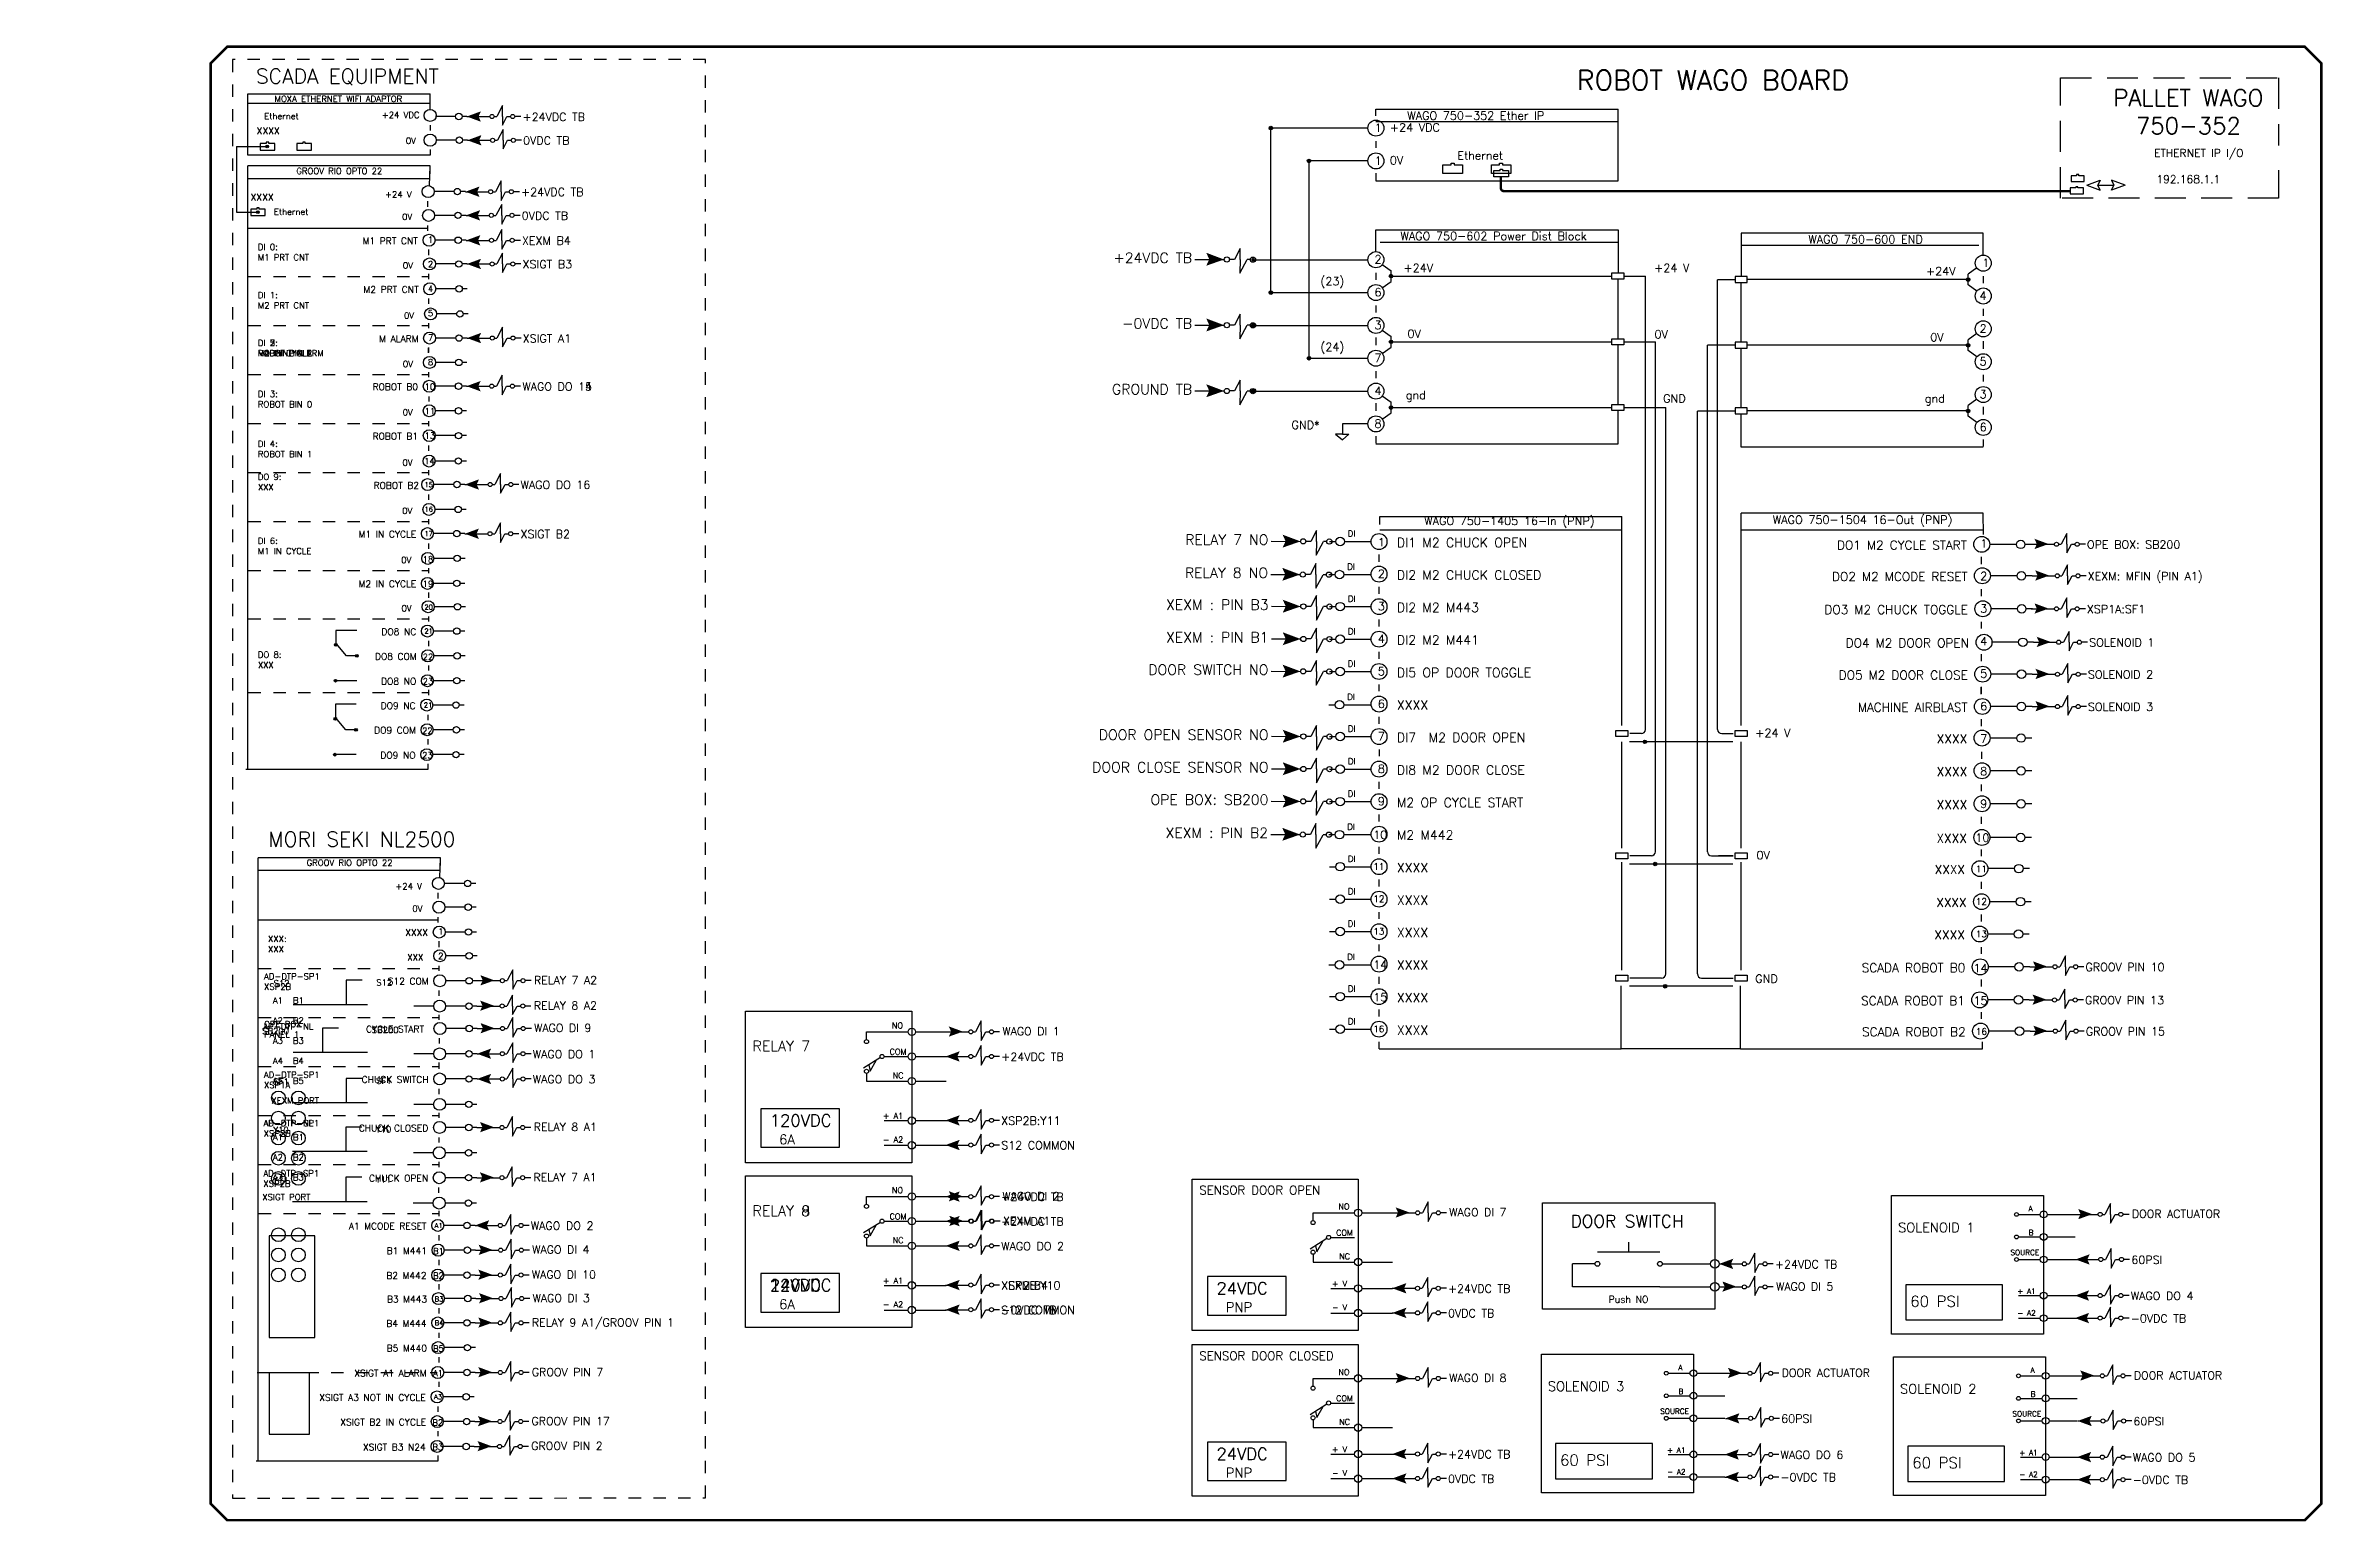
# Model space of a CAD drawing. Header units: inches. Extents: x -2.1 to 40.2, y 0 to 12.
# Drawn here: x 20.32 to 38.72, y -0.04 to 11.89 of the extents above; entities that cross this region are included whole.
import ezdxf
from ezdxf.enums import TextEntityAlignment as Align

# ---------------------------------------------------------------- set-up
doc = ezdxf.new("R2010")
doc.units = ezdxf.units.IN
doc.header["$MEASUREMENT"] = 0
for name, pattern in [('ACANSTGL', [0.11811, 0.07874, -0.03937]), ('DOTS', [0.1, 0.05, -0.05]), ('HIDDEN', [0.375, 0.25, -0.125])]:
    doc.linetypes.add(name, pattern=pattern)
doc.layers.add('BDYFRM', color=7, linetype='Continuous')
doc.layers.add('TITLE', color=7, linetype='Continuous')
doc.styles.get("Standard").update_dxf_attribs({"font": 'ROMANS.SHX'})

# ---------------------------------------------------------------- blocks, each defined once
blk = doc.blocks.new('SWITCH Push NO')
for p, q in [((0, -0.025), (0, 0.03)), ((-0.193, -0.094), (-0.321, -0.094)), ((-0.321, -0.226), (-0.321, -0.094)), ((-0.179, -0.025), (0.179, -0.025)), ((0.193, -0.094), (0.47, -0.094)), ((0.179, -0.226), (-0.321, -0.226)), ((0.179, -0.226), (0.47, -0.226))]:
    blk.add_line(p, q)
blk.add_lwpolyline([(-0.494, -0.353), (-0.494, 0.255), (0.494, 0.255), (0.494, -0.353)], close=True)
at = {"color": 7}
for centre, radius in [((-0.179, -0.094), 0.0137), ((0.179, -0.094), 0.0137), ((0.494, -0.094), 0.0245), ((0.494, -0.226), 0.0245)]:
    blk.add_circle(centre, radius, dxfattribs=at)
at = {"flags": 8}
blk.add_attdef('NAME', text='', height=0.0975, dxfattribs=at).set_placement((-0.009, 0.115), align=Align.CENTER)
at = {"layer": 'BDYFRM', "color": 7, "linetype": 'Continuous', "insert": (-0.001, -0.297), "char_height": 0.0392, "width": 0.57345, "attachment_point": 5}
blk.add_mtext('{Push NO}', dxfattribs=at)
blk = doc.blocks.new('Jump Input')
h = blk.add_hatch(color=256)
h.dxf.hatch_style = 1
h.paths.add_polyline_path([(0, 0), (0.114, -0.042), (0.095, 0), (0.114, 0.042)])
blk.add_line((0.437, 0), (0.388, 0))
at = {"color": 7}
for centre in [(0.204, 0), (0.371, 0)]:
    blk.add_circle(centre, 0.0167, dxfattribs=at)
at = {"layer": 'BDYFRM', "color": 7, "linetype": 'Continuous'}
for p, q in [((0, 0), (0.188, 0)), ((0.221, 0), (0.242, 0)), ((0.288, 0.088), (0.242, 0)), ((0.288, 0), (0.288, 0.088)), ((0.288, 0), (0.288, -0.07)), ((0.288, -0.07), (0.324, 0)), ((0.324, 0), (0.354, 0))]:
    blk.add_line(p, q, dxfattribs=at)
at = {"flags": 8}
blk.add_attdef('NOTE', (0.45, -0.035), '', height=0.0657, dxfattribs=at)
blk = doc.blocks.new('Jump Output')
h = blk.add_hatch(color=256)
h.dxf.hatch_style = 1
h.paths.add_polyline_path([(0.14, 0.002), (0.026, 0.044), (0.045, 0.002), (0.026, -0.039)])
blk.add_line((0.437, 0), (0.388, 0))
at = {"color": 7}
for centre in [(0.204, 0), (0.371, 0)]:
    blk.add_circle(centre, 0.0167, dxfattribs=at)
at = {"layer": 'BDYFRM', "color": 7, "linetype": 'Continuous'}
for p, q in [((0, 0), (0.188, 0)), ((0.221, 0), (0.242, 0)), ((0.288, 0.088), (0.242, 0)), ((0.288, 0), (0.288, 0.088)), ((0.288, 0), (0.288, -0.07)), ((0.288, -0.07), (0.324, 0)), ((0.324, 0), (0.354, 0))]:
    blk.add_line(p, q, dxfattribs=at)
at = {"flags": 8}
blk.add_attdef('NOTE', (0.45, -0.035), '', height=0.0657, dxfattribs=at)
blk = doc.blocks.new('RELAYS')
for p, q in [((0.1387, 0.2019), (0.2909, 0.2019)), ((0.2033, 0.1115), (0.2909, 0.1115)), ((0.1387, 0.0212), (0.2909, 0.0212)), ((0.2033, -0.1236), (0.2909, -0.1235)), ((0.2033, -0.2139), (0.2909, -0.2139))]:
    blk.add_line(p, q)
for points in [[(-0.3044, -0.278), (-0.3044, 0.278), (0.3044, 0.278), (0.3044, -0.278)], [(-0.248, -0.2212), (0.0403, -0.2212), (0.0403, -0.0802), (-0.248, -0.0802)]]:
    blk.add_lwpolyline(points, close=True)
at = {"color": 7}
for centre, radius in [((0.1387, 0.166), 0.00755), ((0.3044, 0.2019), 0.0135), ((0.1957, 0.1115), 0.00755), ((0.3044, 0.1115), 0.0135), ((0.1387, 0.0571), 0.00755), ((0.3044, 0.0212), 0.0135), ((0.3044, -0.1235), 0.0135), ((0.3044, -0.2139), 0.0135)]:
    blk.add_circle(centre, radius, dxfattribs=at)
at = {"layer": 'BDYFRM', "color": 7, "linetype": 'Continuous'}
for p, q in [((0.3178, 0.2019), (0.4301, 0.2019)), ((0.1894, 0.1074), (0.1279, 0.0688)), ((0.1527, 0.058), (0.1758, 0.0989)), ((0.3178, 0.1115), (0.4301, 0.1115)), ((0.1478, 0.0813), (0.1527, 0.058)), ((0.3178, 0.0212), (0.4301, 0.0212)), ((0.3178, -0.1235), (0.4301, -0.1235)), ((0.3178, -0.2139), (0.4301, -0.2139))]:
    blk.add_line(p, q, dxfattribs=at)
for points in [[(0.1387, 0.1735), (0.1387, 0.2019)], [(0.1387, 0.0496), (0.1387, 0.0212)]]:
    blk.add_lwpolyline(points, dxfattribs=at)
at = {"flags": 8}
for tag, p, height in [('NAME', (-0.2787, 0.1304), 0.0382), ('VOLTS', (-0.2154, -0.1451), 0.0439), ('AMPS', (-0.1816, -0.2104), 0.0355)]:
    blk.add_attdef(tag, p, '', height=height, dxfattribs=at)
at = {"layer": 'BDYFRM', "color": 7, "linetype": 'Continuous', "char_height": 0.02154, "width": 0.315034, "attachment_point": 5}
for s, insert in [('NO', (0.252, 0.2249)), ('COM', (0.2542, 0.1288)), ('NC', (0.2544, 0.0419)), ('{+ A1}', (0.2357, -0.1062)), ('{- A2}', (0.2359, -0.1931))]:
    blk.add_mtext(s, dxfattribs=dict(at, insert=insert))
blk = doc.blocks.new('SENSOR')
for p, q in [((0.1387, 0.1541), (0.2909, 0.1541)), ((0.2033, 0.0636), (0.2909, 0.0637)), ((0.1387, -0.0267), (0.2909, -0.0267)), ((0.2033, -0.1236), (0.2909, -0.1235)), ((0.2033, -0.2139), (0.2909, -0.2139))]:
    blk.add_line(p, q)
for points in [[(-0.3044, -0.278), (-0.3044, 0.278), (0.3044, 0.278), (0.3044, -0.278)], [(-0.248, -0.2212), (0.0403, -0.2212), (0.0403, -0.0802), (-0.248, -0.0802)]]:
    blk.add_lwpolyline(points, close=True)
at = {"color": 7}
for centre, radius in [((0.3044, 0.1541), 0.0135), ((0.1387, 0.1181), 0.00755), ((0.1387, 0.0093), 0.00755), ((0.1957, 0.0636), 0.00755), ((0.3044, -0.0267), 0.0135), ((0.3044, -0.1235), 0.0135), ((0.3044, -0.2139), 0.0135)]:
    blk.add_circle(centre, radius, dxfattribs=at)
at = {"layer": 'BDYFRM', "color": 7, "linetype": 'Continuous'}
for p, q in [((0.3178, 0.1541), (0.4301, 0.1541)), ((0.1894, 0.0596), (0.1279, 0.0209)), ((0.1478, 0.0335), (0.1527, 0.0102)), ((0.1527, 0.0102), (0.1758, 0.0511)), ((0.3178, -0.0267), (0.4301, -0.0267)), ((0.3178, -0.1235), (0.4301, -0.1235)), ((0.3178, -0.2139), (0.4301, -0.2139))]:
    blk.add_line(p, q, dxfattribs=at)
for points in [[(0.1387, 0.1257), (0.1387, 0.1541)], [(0.1387, 0.0017), (0.1387, -0.0267)]]:
    blk.add_lwpolyline(points, dxfattribs=at)
at = {"flags": 8}
for tag, p, height in [('NAME', (-0.2787, 0.2209), 0.0382), ('VOLTS', (-0.2154, -0.1451), 0.0439), ('TYPE', (-0.1816, -0.2104), 0.0355)]:
    blk.add_attdef(tag, p, '', height=height, dxfattribs=at)
at = {"layer": 'BDYFRM', "color": 7, "linetype": 'Continuous', "char_height": 0.02154, "width": 0.315034, "attachment_point": 5}
for s, insert in [('NO', (0.252, 0.1771)), ('COM', (0.2542, 0.0809)), ('NC', (0.2544, -0.0059)), ('{+ V}', (0.2357, -0.1062)), ('{- V}', (0.2359, -0.1931))]:
    blk.add_mtext(s, dxfattribs=dict(at, insert=insert))
blk = doc.blocks.new('Jump Input Mirror')
h = blk.add_hatch(color=256)
h.dxf.hatch_style = 1
h.paths.add_polyline_path([(-0.185, 0.001), (-0.299, 0.044), (-0.28, 0.002), (-0.299, -0.039)])
blk.add_line((-0.372, 0.002), (-0.183, 0.001))
at = {"color": 7}
for centre in [(-0.167, 0.001), (0, 0)]:
    blk.add_circle(centre, 0.0167, dxfattribs=at)
at = {"layer": 'BDYFRM', "color": 7, "linetype": 'Continuous'}
for p, q in [((-0.119, 0.001), (-0.15, 0.001)), ((-0.083, 0.071), (-0.119, 0.001)), ((-0.083, 0.001), (-0.084, -0.087)), ((-0.084, -0.087), (-0.038, 0)), ((-0.083, 0.001), (-0.083, 0.071)), ((-0.017, 0), (-0.038, 0))]:
    blk.add_line(p, q, dxfattribs=at)
at = {"flags": 8}
blk.add_attdef('NOTE', text='', height=0.0657, dxfattribs=at).set_placement((-0.39, -0.021), align=Align.RIGHT)
blk = doc.blocks.new('WAGO JUMP LABEL')
for p, q in [((5.124, -0.093), (5.233, -0.053)), ((5.124, -0.093), (5.233, -0.133)), ((5.214, -0.093), (5.343, -0.093)), ((5.233, -0.053), (5.215, -0.093)), ((5.233, -0.133), (5.215, -0.093)), ((5.435, -0.093), (5.325, -0.053)), ((5.325, -0.053), (5.344, -0.093)), ((5.435, -0.093), (5.325, -0.133)), ((5.325, -0.133), (5.344, -0.093))]:
    blk.add_line(p, q)
at = {"linetype": 'HIDDEN'}
blk.add_lwpolyline([(6.675, 0.029), (6.675, -0.198), (4.913, -0.198), (4.913, 0.774), (6.675, 0.774), (6.675, 0.227)], dxfattribs=at)
for points in [[(0.403, 0.026), (0.452, 0.026), (0.452, -0.026), (0.334, -0.026), (0.334, 0.026), (0.384, 0.026)], [(0.384, 0.026), (0.384, 0.037), (0.403, 0.037), (0.403, 0.026)], [(5.036, -0.114), (4.991, -0.114), (4.991, -0.162), (5.097, -0.162), (5.097, -0.114), (5.053, -0.114)], [(5.042, -0.017), (4.998, -0.017), (4.998, -0.064), (5.104, -0.064), (5.104, -0.017), (5.06, -0.017)], [(5.053, -0.114), (5.053, -0.105), (5.036, -0.105), (5.036, -0.114)], [(5.06, -0.017), (5.06, -0.007), (5.042, -0.007), (5.042, -0.017)]]:
    blk.add_lwpolyline(points)
at = {"const_width": 0.02}
blk.add_lwpolyline([(0.434, -0.141), (4.994, -0.141), (0.415, -0.141, -0.414214), (0.39, -0.116), (0.39, -0.026)], format="xyb", dxfattribs=at)
for s, width, gutter_width, insert, char_height, attachment_point in [('\\pxqc;PALLET WAGO\\P750-352', 3.97386, 3.974, (7.933, 0.681), 0.13537, 3), ('ETHERNET IP I/O', 1.55349, 1.114, (6.392, 0.114), 0.06317, 9), ('\\pxql;  ', 1.34963, 1, (-2.102, -1.534), 0.05, 1), ('\\pxql; ', 1.34963, 1, (-2.102, -2.534), 0.05, 1)]:
    blk.add_mtext_dynamic_manual_height_columns(s, width=width, gutter_width=gutter_width, heights=[0], dxfattribs=dict(insert=insert, char_height=char_height, attachment_point=attachment_point))
at = {"insert": (6.202, -0.076), "char_height": 0.06317, "width": 1.55349, "attachment_point": 9}
blk.add_mtext('{192.168.1.1}', dxfattribs=at)
blk = doc.blocks.new('WAGO  1IN 1OUT')
h = blk.add_hatch(color=256)
h.dxf.hatch_style = 1
h.paths.add_polyline_path([(-2.492, 3.156, 1), (-2.514, 3.156, 1)])
h = blk.add_hatch(color=256)
h.dxf.hatch_style = 1
h.paths.add_polyline_path([(-2.26, 2.956, 1), (-2.282, 2.956, 1)])
h = blk.add_hatch(color=256)
h.dxf.hatch_style = 1
h.paths.add_polyline_path([(-2.601, 2.355, 1), (-2.623, 2.355, 1)])
h = blk.add_hatch(color=256)
h.dxf.hatch_style = 1
h.paths.add_polyline_path([(-1.761, 2.255, 1), (-1.783, 2.255, 1)])
h = blk.add_hatch(color=256)
h.dxf.hatch_style = 1
h.paths.add_polyline_path([(1.728, 2.234, -1), (1.75, 2.234, -1)])
h = blk.add_hatch(color=256)
h.dxf.hatch_style = 1
h.paths.add_polyline_path([(-2.492, 2.155, 1), (-2.514, 2.155, 1)])
h = blk.add_hatch(color=256)
h.dxf.hatch_style = 1
h.paths.add_polyline_path([(-2.601, 1.955, 1), (-2.623, 1.955, 1)])
h = blk.add_hatch(color=256)
h.dxf.hatch_style = 1
h.paths.add_polyline_path([(-1.761, 1.855, 1), (-1.783, 1.855, 1)])
h = blk.add_hatch(color=256)
h.dxf.hatch_style = 1
h.paths.add_polyline_path([(1.728, 1.834, -1), (1.75, 1.834, -1)])
h = blk.add_hatch(color=256)
h.dxf.hatch_style = 1
h.paths.add_polyline_path([(-2.26, 1.755, 1), (-2.282, 1.755, 1)])
h = blk.add_hatch(color=256)
h.dxf.hatch_style = 1
h.paths.add_polyline_path([(-2.601, 1.555, 1), (-2.623, 1.555, 1)])
h = blk.add_hatch(color=256)
h.dxf.hatch_style = 1
h.paths.add_polyline_path([(-1.761, 1.455, 1), (-1.783, 1.455, 1)])
h = blk.add_hatch(color=256)
h.dxf.hatch_style = 1
h.paths.add_polyline_path([(1.728, 1.434, -1), (1.75, 1.434, -1)])
h = blk.add_hatch(color=256)
h.dxf.hatch_style = 1
h.paths.add_polyline_path([(-0.216, -0.58, 1), (-0.238, -0.58, 1)])
h = blk.add_hatch(color=256)
h.dxf.hatch_style = 1
h.paths.add_polyline_path([(-0.155, -1.324, 1), (-0.176, -1.324, 1)])
h = blk.add_hatch(color=256)
h.dxf.hatch_style = 1
h.paths.add_polyline_path([(-0.093, -2.068, 1), (-0.115, -2.068, 1)])
for p, q in [((-1.864, 3.23), (-1.864, 3.272)), ((-1.864, 3.272), (-0.391, 3.272)), ((-1.864, 3.197), (-0.391, 3.197)), ((-0.391, 2.835), (-0.391, 3.272)), ((-1.913, 3.156), (-2.503, 3.156)), ((-2.503, 2.155), (-2.503, 3.156)), ((-1.864, 3.077), (-1.864, 3.035)), ((-1.913, 2.956), (-2.271, 2.956)), ((-2.271, 1.755), (-2.271, 2.956)), ((-1.864, 2.882), (-1.864, 2.84)), ((-1.864, 2.877), (-1.864, 2.835)), ((-1.864, 2.835), (-0.391, 2.835)), ((-1.864, 2.404), (-1.864, 2.537)), ((-1.864, 2.537), (-0.391, 2.537)), ((-0.391, 2.537), (-0.391, 2.274)), ((1.831, 2.516), (0.359, 2.516)), ((0.359, 2.516), (0.359, 2.253)), ((1.831, 2.516), (0.359, 2.516)), ((1.831, 2.383), (1.831, 2.516)), ((1.831, 2.437), (1.831, 2.516)), ((-2.612, 2.355), (-1.913, 2.355)), ((-1.838, 2.462), (-0.391, 2.462)), ((1.805, 2.441), (0.359, 2.441)), ((1.805, 2.441), (0.359, 2.441)), ((-1.864, 2.275), (-1.864, 2.233)), ((-1.825, 2.326), (-1.772, 2.288)), ((-1.825, 2.184), (-1.772, 2.222)), ((-1.772, 2.222), (-1.772, 2.288)), ((-1.772, 2.255), (-0.428, 2.255)), ((-0.391, 1.874), (-0.391, 2.237)), ((-0.355, 2.255), (-0.224, 2.255)), ((-0.224, -0.505), (-0.224, 2.255)), ((0.322, 2.232), (0.215, 2.232)), ((0.215, -0.505), (0.215, 2.232)), ((1.739, 2.234), (0.393, 2.234)), ((1.792, 2.306), (1.739, 2.267)), ((1.739, 2.202), (1.739, 2.267)), ((1.831, 2.255), (1.831, 2.212)), ((-2.503, 2.155), (-1.913, 2.155)), ((0.359, 1.853), (0.359, 2.216)), ((1.792, 2.163), (1.739, 2.202)), ((-2.612, 1.955), (-1.913, 1.955)), ((-1.864, 2.076), (-1.864, 2.034)), ((1.831, 2.055), (1.831, 2.013)), ((-1.864, 1.881), (-1.864, 1.839)), ((-1.864, 1.876), (-1.864, 1.834)), ((-1.825, 1.926), (-1.772, 1.888)), ((-1.825, 1.784), (-1.772, 1.822)), ((-1.772, 1.822), (-1.772, 1.888)), ((-1.772, 1.855), (-0.428, 1.855)), ((-0.391, 1.474), (-0.391, 1.837)), ((-0.355, 1.855), (-0.163, 1.855)), ((-0.163, -1.249), (-0.163, 1.855)), ((0.321, 1.834), (0.153, 1.834)), ((0.153, -1.249), (0.153, 1.834)), ((0.359, 1.453), (0.359, 1.816)), ((1.739, 1.834), (0.395, 1.834)), ((1.792, 1.906), (1.739, 1.867)), ((1.739, 1.802), (1.739, 1.867)), ((1.792, 1.763), (1.739, 1.802)), ((1.831, 1.86), (1.831, 1.818)), ((1.831, 1.856), (1.831, 1.813)), ((-2.271, 1.755), (-1.913, 1.755)), ((-1.864, 1.676), (-1.864, 1.634)), ((-2.612, 1.555), (-1.913, 1.555)), ((-1.825, 1.526), (-1.772, 1.488)), ((1.831, 1.655), (1.831, 1.613)), ((-1.864, 1.481), (-1.864, 1.439)), ((-1.864, 1.476), (-1.864, 1.434)), ((-1.825, 1.384), (-1.772, 1.422)), ((-1.772, 1.422), (-1.772, 1.488)), ((-1.772, 1.455), (-0.428, 1.455)), ((-0.391, 1.234), (-0.391, 1.437)), ((-0.355, 1.455), (-0.101, 1.455)), ((-0.101, -1.993), (-0.101, 1.455)), ((0.092, -1.993), (0.092, 1.433)), ((0.32, 1.433), (0.092, 1.433)), ((0.359, 1.213), (0.359, 1.416)), ((1.739, 1.434), (0.395, 1.434)), ((1.792, 1.506), (1.739, 1.467)), ((1.739, 1.402), (1.739, 1.467)), ((1.792, 1.363), (1.739, 1.402)), ((1.831, 1.46), (1.831, 1.418)), ((1.831, 1.456), (1.831, 1.413)), ((-2.068, 1.293), (-2.109, 1.293)), ((-2.109, 1.293), (-2.068, 1.259)), ((-1.913, 1.355), (-2.068, 1.355)), ((-2.068, 1.355), (-2.068, 1.293)), ((-2.068, 1.293), (-2.028, 1.293)), ((-2.028, 1.293), (-2.068, 1.259)), ((-1.864, 1.281), (-1.864, 1.239)), ((1.831, 1.26), (1.831, 1.218)), ((-1.864, 1.234), (-0.391, 1.234)), ((1.831, 1.213), (0.359, 1.213)), ((-1.841, 0.749), (-1.841, 0.791)), ((-1.841, 0.791), (-0.368, 0.791)), ((-1.841, 0.744), (-1.841, 0.786)), ((-1.841, 0.711), (-0.368, 0.711)), ((-0.368, -0.481), (-0.368, 0.791)), ((1.831, 0.812), (0.359, 0.812)), ((0.359, -0.481), (0.359, 0.812)), ((0.359, 0.711), (1.831, 0.711)), ((1.832, 0.683), (1.831, 0.812)), ((1.831, 0.749), (1.831, 0.791)), ((-2.147, 0.639), (-2.108, 0.639)), ((-2.147, 0.639), (-2.108, 0.639)), ((-2.056, 0.639), (-1.894, 0.639)), ((-1.845, 0.519), (-1.845, 0.561)), ((-1.845, 0.515), (-1.845, 0.556)), ((2.033, 0.622), (1.87, 0.622)), ((2.123, 0.622), (2.085, 0.622)), ((2.123, 0.622), (2.085, 0.622)), ((-2.15, 0.438), (-2.111, 0.438)), ((-2.15, 0.438), (-2.111, 0.438)), ((-2.059, 0.438), (-1.897, 0.438)), ((1.82, 0.505), (1.82, 0.547)), ((1.82, 0.501), (1.82, 0.543)), ((2.037, 0.431), (1.875, 0.431)), ((2.128, 0.431), (2.089, 0.431)), ((2.128, 0.431), (2.089, 0.431)), ((-1.845, 0.321), (-1.845, 0.363)), ((1.82, 0.307), (1.82, 0.349)), ((-2.147, 0.243), (-2.108, 0.243)), ((-2.147, 0.243), (-2.108, 0.243)), ((-2.056, 0.243), (-1.893, 0.243)), ((-1.845, 0.123), (-1.845, 0.165)), ((1.82, 0.109), (1.82, 0.151)), ((2.039, 0.23), (1.877, 0.23)), ((2.13, 0.23), (2.091, 0.23)), ((2.13, 0.23), (2.091, 0.23)), ((-2.147, 0.045), (-2.108, 0.045)), ((-2.147, 0.045), (-2.108, 0.045)), ((-2.056, 0.045), (-1.893, 0.045)), ((2.046, 0.026), (1.884, 0.026)), ((2.137, 0.026), (2.098, 0.026)), ((2.137, 0.026), (2.098, 0.026)), ((-1.845, -0.074), (-1.845, -0.033)), ((1.82, -0.089), (1.82, -0.047)), ((-2.147, -0.152), (-2.108, -0.152)), ((-2.147, -0.152), (-2.108, -0.152)), ((-2.056, -0.152), (-1.894, -0.152)), ((-1.845, -0.272), (-1.845, -0.231)), ((1.819, -0.289), (1.819, -0.247)), ((1.82, -0.287), (1.82, -0.245)), ((2.038, -0.168), (1.876, -0.168)), ((2.129, -0.168), (2.09, -0.168)), ((2.129, -0.168), (2.09, -0.168)), ((-2.15, -0.354), (-2.111, -0.354)), ((-2.15, -0.354), (-2.111, -0.354)), ((-2.059, -0.354), (-1.897, -0.354)), ((2.037, -0.365), (1.875, -0.365)), ((2.128, -0.365), (2.089, -0.365)), ((2.128, -0.365), (2.089, -0.365)), ((-2.147, -0.548), (-2.108, -0.548)), ((-2.147, -0.548), (-2.108, -0.548)), ((-2.056, -0.548), (-1.893, -0.548)), ((-1.845, -0.47), (-1.845, -0.428)), ((-0.249, -0.53), (-0.319, -0.53)), ((0.24, -0.53), (0.31, -0.53)), ((1.82, -0.485), (1.82, -0.443)), ((-1.845, -0.626), (-1.845, -0.668)), ((-0.368, -1.228), (-0.368, -0.579)), ((-0.368, -1.225), (-0.368, -0.579)), ((0.307, -0.58), (-0.322, -0.58)), ((0.359, -1.228), (0.359, -0.579)), ((0.359, -1.225), (0.359, -0.579)), ((1.82, -0.641), (1.82, -0.683)), ((2.035, -0.557), (1.873, -0.557)), ((2.126, -0.557), (2.087, -0.557)), ((2.126, -0.557), (2.087, -0.557)), ((-2.147, -0.746), (-2.108, -0.746)), ((-2.147, -0.746), (-2.108, -0.746)), ((-2.056, -0.746), (-1.893, -0.746)), ((-1.845, -0.866), (-1.845, -0.824)), ((2.035, -0.756), (1.873, -0.756)), ((2.126, -0.756), (2.087, -0.756)), ((2.126, -0.756), (2.087, -0.756)), ((-2.147, -0.944), (-2.108, -0.944)), ((-2.147, -0.944), (-2.108, -0.944)), ((-2.056, -0.944), (-1.894, -0.944)), ((1.82, -0.881), (1.82, -0.839)), ((2.035, -0.957), (1.873, -0.957)), ((2.126, -0.957), (2.087, -0.957)), ((2.126, -0.957), (2.087, -0.957)), ((-1.845, -1.064), (-1.845, -1.022)), ((1.82, -1.079), (1.82, -1.037)), ((-2.15, -1.145), (-2.111, -1.145)), ((-2.15, -1.145), (-2.111, -1.145)), ((-2.059, -1.145), (-1.897, -1.145)), ((-1.845, -1.262), (-1.845, -1.22)), ((1.82, -1.277), (1.82, -1.235)), ((2.033, -1.162), (1.871, -1.162)), ((2.124, -1.162), (2.085, -1.162)), ((2.124, -1.162), (2.085, -1.162)), ((-2.147, -1.34), (-2.108, -1.34)), ((-2.147, -1.34), (-2.108, -1.34)), ((-2.056, -1.34), (-1.893, -1.34)), ((-0.368, -1.969), (-0.368, -1.312)), ((-0.368, -1.969), (-0.368, -1.323)), ((0.307, -1.324), (-0.322, -1.324)), ((-0.188, -1.274), (-0.319, -1.274)), ((0.178, -1.274), (0.31, -1.274)), ((0.31, -1.274), (0.221, -1.274)), ((0.359, -1.969), (0.359, -1.312)), ((0.359, -1.969), (0.359, -1.323)), ((2.022, -1.352), (1.86, -1.352)), ((2.113, -1.352), (2.074, -1.352)), ((2.113, -1.352), (2.074, -1.352)), ((-1.845, -1.46), (-1.845, -1.418)), ((1.82, -1.475), (1.82, -1.433)), ((-2.147, -1.538), (-2.108, -1.538)), ((-2.147, -1.538), (-2.108, -1.538)), ((-2.056, -1.538), (-1.893, -1.538)), ((-1.845, -1.657), (-1.845, -1.616)), ((1.82, -1.673), (1.82, -1.631)), ((2.032, -1.553), (1.87, -1.553)), ((2.123, -1.553), (2.084, -1.553)), ((2.123, -1.553), (2.084, -1.553)), ((-2.147, -1.735), (-2.108, -1.735)), ((-2.147, -1.735), (-2.108, -1.735)), ((-2.056, -1.735), (-1.894, -1.735)), ((2.02, -1.75), (1.858, -1.75)), ((2.111, -1.75), (2.072, -1.75)), ((2.111, -1.75), (2.072, -1.75)), ((-2.15, -1.937), (-2.111, -1.937)), ((-2.15, -1.937), (-2.111, -1.937)), ((-2.059, -1.937), (-1.897, -1.937)), ((-1.845, -1.855), (-1.845, -1.814)), ((1.82, -1.871), (1.82, -1.829)), ((-1.845, -2.053), (-1.845, -2.011)), ((-0.372, -2.449), (-0.372, -2.065)), ((0.307, -2.068), (-0.322, -2.068)), ((-0.126, -2.018), (-0.319, -2.018)), ((0.117, -2.018), (0.31, -2.018)), ((0.354, -2.449), (0.354, -2.065)), ((1.82, -2.069), (1.82, -2.027)), ((2.023, -1.95), (1.861, -1.95)), ((2.114, -1.95), (2.075, -1.95)), ((2.114, -1.95), (2.075, -1.95)), ((-2.147, -2.131), (-2.108, -2.131)), ((-2.147, -2.131), (-2.108, -2.131)), ((-2.056, -2.131), (-1.893, -2.131)), ((-1.845, -2.251), (-1.845, -2.209)), ((2.02, -2.151), (1.858, -2.151)), ((2.111, -2.151), (2.072, -2.151)), ((2.111, -2.151), (2.072, -2.151)), ((-2.147, -2.329), (-2.108, -2.329)), ((-2.147, -2.329), (-2.108, -2.329)), ((-2.056, -2.329), (-1.893, -2.329)), ((1.82, -2.267), (1.82, -2.225)), ((2.026, -2.341), (1.864, -2.341)), ((2.117, -2.341), (2.078, -2.341)), ((2.117, -2.341), (2.078, -2.341)), ((-1.845, -2.449), (-1.845, -2.407)), ((-1.845, -2.449), (-0.372, -2.449)), ((0.354, -2.449), (-0.372, -2.449)), ((0.354, -2.449), (1.827, -2.449)), ((1.827, -2.449), (1.827, -2.407))]:
    blk.add_line(p, q)
for points in [[(-1.387, 2.932), (-1.338, 2.932), (-1.338, 2.879), (-1.456, 2.879), (-1.456, 2.932), (-1.407, 2.932)], [(-1.407, 2.932), (-1.407, 2.942), (-1.387, 2.942), (-1.387, 2.932)], [(-1.093, 2.932), (-1.043, 2.932), (-1.043, 2.879), (-1.161, 2.879), (-1.161, 2.932), (-1.112, 2.932)], [(-1.112, 2.932), (-1.112, 2.942), (-1.093, 2.942), (-1.093, 2.932)]]:
    blk.add_lwpolyline(points)
for points in [[(-0.428, 2.274), (-0.355, 2.274), (-0.355, 2.237), (-0.428, 2.237)], [(0.395, 2.253), (0.322, 2.253), (0.322, 2.216), (0.395, 2.216)], [(-0.428, 1.874), (-0.355, 1.874), (-0.355, 1.837), (-0.428, 1.837)], [(0.395, 1.853), (0.322, 1.853), (0.322, 1.816), (0.395, 1.816)], [(-0.428, 1.474), (-0.355, 1.474), (-0.355, 1.437), (-0.428, 1.437)], [(0.395, 1.453), (0.322, 1.453), (0.322, 1.416), (0.395, 1.416)], [(-0.405, -0.512), (-0.332, -0.512), (-0.332, -0.548), (-0.405, -0.548)], [(0.322, -0.512), (0.395, -0.512), (0.395, -0.548), (0.322, -0.548)], [(-0.405, -1.256), (-0.332, -1.256), (-0.332, -1.292), (-0.405, -1.292)], [(0.322, -1.256), (0.395, -1.256), (0.395, -1.292), (0.322, -1.292)], [(-0.405, -2), (-0.332, -2), (-0.332, -2.036), (-0.405, -2.036)], [(0.322, -2), (0.395, -2), (0.395, -2.036), (0.322, -2.036)]]:
    blk.add_lwpolyline(points, close=True)
for centre, radius in [((-1.864, 3.156), 0.0489), ((-2.503, 3.156), 0.011), ((-2.271, 2.956), 0.011), ((-1.864, 2.956), 0.0489), ((-1.864, 2.355), 0.0489), ((1.831, 2.334), 0.0489), ((-1.772, 2.255), 0.011), ((1.739, 2.234), 0.011), ((-2.503, 2.155), 0.011), ((-1.864, 2.155), 0.0489), ((1.831, 2.134), 0.0489), ((-2.612, 1.955), 0.011), ((-1.864, 1.955), 0.0489), ((1.831, 1.934), 0.0489), ((-1.864, 1.755), 0.0489), ((-1.772, 1.855), 0.011), ((1.739, 1.834), 0.011), ((-2.271, 1.755), 0.011), ((1.831, 1.734), 0.0489), ((-2.612, 1.555), 0.011), ((-1.864, 1.555), 0.0489), ((1.831, 1.534), 0.0489), ((-1.864, 1.355), 0.0489), ((-1.772, 1.455), 0.011), ((1.739, 1.434), 0.011), ((1.831, 1.334), 0.0489), ((-1.845, 0.639), 0.0484), ((1.822, 0.622), 0.0484), ((-1.845, 0.441), 0.0484), ((1.826, 0.431), 0.0484), ((-1.845, 0.243), 0.0484), ((1.829, 0.23), 0.0484), ((-1.845, 0.045), 0.0484), ((1.836, 0.026), 0.0484), ((-1.845, -0.152), 0.0484), ((1.828, -0.168), 0.0484), ((-1.845, -0.35), 0.0484), ((1.826, -0.365), 0.0484), ((-1.845, -0.548), 0.0484), ((1.824, -0.557), 0.0484), ((-0.227, -0.58), 0.011), ((-1.845, -0.746), 0.0484), ((1.824, -0.756), 0.0484), ((-1.845, -0.944), 0.0484), ((1.824, -0.957), 0.0484), ((-1.845, -1.142), 0.0484), ((1.823, -1.162), 0.0484), ((-1.845, -1.34), 0.0484), ((-0.165, -1.324), 0.011), ((1.811, -1.352), 0.0484), ((-1.845, -1.538), 0.0484), ((1.821, -1.553), 0.0484), ((-1.845, -1.736), 0.0484), ((1.81, -1.75), 0.0484), ((-1.845, -1.933), 0.0484), ((1.813, -1.95), 0.0484), ((-0.104, -2.068), 0.011), ((-1.845, -2.131), 0.0484), ((1.81, -2.151), 0.0484), ((-1.845, -2.329), 0.0484), ((1.815, -2.341), 0.0484)]:
    blk.add_circle(centre, radius)
at = {"color": 7}
for centre in [(-2.082, 0.639), (2.059, 0.622), (-2.085, 0.438), (2.063, 0.431), (-2.082, 0.243), (2.065, 0.23), (-2.082, 0.045), (2.072, 0.026), (-2.082, -0.152), (2.064, -0.168), (-2.085, -0.354), (2.063, -0.365), (-2.082, -0.548), (2.061, -0.557), (-2.082, -0.746), (2.061, -0.756), (-2.082, -0.944), (2.061, -0.957), (-2.085, -1.145), (2.059, -1.162), (-2.082, -1.34), (2.048, -1.352), (-2.082, -1.538), (2.058, -1.553), (-2.082, -1.735), (2.046, -1.75), (-2.085, -1.937), (2.049, -1.95), (-2.082, -2.131), (2.046, -2.151), (-2.082, -2.329), (2.052, -2.341)]:
    blk.add_circle(centre, 0.026, dxfattribs=at)
for centre, start, end in [((-0.249, -0.505), 270, 0), ((0.24, -0.505), 180, 270), ((-0.188, -1.249), 270, 0), ((0.178, -1.249), 180, 270), ((-0.126, -1.993), 270, 0), ((0.117, -1.993), 180, 270)]:
    blk.add_arc(centre, 0.025, start, end)
at = {"layer": 'BDYFRM', "color": 7, "linetype": 'Continuous'}
for p, q in [((-2.147, 0.639), (-2.108, 0.639)), ((2.123, 0.622), (2.085, 0.622)), ((-2.15, 0.438), (-2.111, 0.438)), ((2.128, 0.431), (2.089, 0.431)), ((-2.147, 0.243), (-2.108, 0.243)), ((2.13, 0.23), (2.091, 0.23)), ((-2.147, 0.045), (-2.108, 0.045)), ((2.137, 0.026), (2.098, 0.026)), ((-2.147, -0.152), (-2.108, -0.152)), ((2.129, -0.168), (2.09, -0.168)), ((-2.15, -0.354), (-2.111, -0.354)), ((2.128, -0.365), (2.089, -0.365)), ((-2.147, -0.548), (-2.108, -0.548)), ((2.126, -0.557), (2.087, -0.557)), ((-2.147, -0.746), (-2.108, -0.746)), ((2.126, -0.756), (2.087, -0.756)), ((-2.147, -0.944), (-2.108, -0.944)), ((2.126, -0.957), (2.087, -0.957)), ((-2.15, -1.145), (-2.111, -1.145)), ((2.124, -1.162), (2.085, -1.162)), ((-2.147, -1.34), (-2.108, -1.34)), ((2.113, -1.352), (2.074, -1.352)), ((-2.147, -1.538), (-2.108, -1.538)), ((2.123, -1.553), (2.084, -1.553)), ((-2.147, -1.735), (-2.108, -1.735)), ((2.111, -1.75), (2.072, -1.75)), ((-2.15, -1.937), (-2.111, -1.937)), ((2.114, -1.95), (2.075, -1.95)), ((-2.147, -2.131), (-2.108, -2.131)), ((2.111, -2.151), (2.072, -2.151)), ((-2.147, -2.329), (-2.108, -2.329)), ((2.117, -2.341), (2.078, -2.341))]:
    blk.add_line(p, q, dxfattribs=at)
at = {"insert": (1.014, 3.508), "char_height": 0.12, "width": 3.42233, "attachment_point": 3}
blk.add_mtext('{ROBOT WAGO BOARD}', dxfattribs=at)
at = {"char_height": 0.05}
for s, width, gutter_width, insert, attachment_point in [('\\pxqc;WAGO 750-352 Ether IP', 1.44507, 1, (-1.979, 3.257), 1), ('\\pxql;+24 VDC', 1.34963, 1, (-1.779, 3.185), 1), ('\\pxql;0V', 1.34963, 1, (-1.779, 2.985), 1), ('\\pxql;Ethernet', 1.34963, 1, (-1.369, 3.014), 1), ('{\\pxqc;WAGO 750-602 Power Dist Block}', 1.42959, 1.43, (-1.863, 2.524), 1), ('{\\pxqc;WAGO 750-600 END}', 1.42959, 1.43, (1.83, 2.504), 3), ('\\pxqc;(23)', 0.17567, 1, (-2.041, 2.249), 3), ('\\pxqc;(23)', 0.17567, 1, (-2.041, 2.249), 3), ('+24V', 0.27489, 1, (-1.696, 2.33), 1), ('+24 V', 1.34963, 1, (0.043, 2.33), 3), ('+24V', 0.27489, 1, (1.663, 2.31), 3), ('\\pxqc;(24)', 0.17567, 1, (-2.041, 1.849), 3), ('\\pxqc;(24)', 0.17567, 1, (-2.041, 1.849), 3), ('\\pxql;0V', 0.13013, 1, (-1.672, 1.929), 1), ('\\pxql;0V', 1.34963, 1, (-0.169, 1.926), 1), ('\\pxql;0V', 0.13013, 1, (1.639, 1.908), 3), ('\\pxql;gnd', 0.17305, 1, (-1.682, 1.556), 1), ('GND', 1.34963, 1, (0.021, 1.485), 9), ('\\pxql;gnd', 0.17305, 1, (1.649, 1.535), 3), ('\\pxql;  ', 1.34963, 1, (-3.499, 1.371), 1), ('GND*', 1.29957, 1, (-2.206, 1.374), 3), ('\\pxqc;WAGO 750-1405 16-In (PNP)', 1.60497, 1, (-1.854, 0.79), 1), ('{\\pxqc;WAGO 750-1504 16-Out (PNP)}', 1.46758, 1.468, (1.831, 0.797), 3), ('\\pxql; ', 1.34963, 1, (-3.499, 0.371), 1), ('+24 V', 1.34963, 1, (0.444, -0.501), 1), ('\\pxqr;0V', 1.34963, 1, (0.533, -1.245), 3), ('GND', 1.34963, 1, (0.444, -2.047), 7)]:
    blk.add_mtext_dynamic_manual_height_columns(s, width=width, gutter_width=gutter_width, heights=[0], dxfattribs=dict(at, insert=insert, attachment_point=attachment_point))
at = {"flags": 8}
for tag, p in [('ETHIP', (-0.981, 2.952)), ('DI1', (-1.737, 0.606)), ('DI2', (-1.737, 0.408)), ('DI3', (-1.737, 0.21)), ('DI4', (-1.737, 0.012)), ('DI5', (-1.737, -0.186)), ('DI6', (-1.737, -0.384)), ('DI7', (-1.737, -0.582)), ('DI8', (-1.737, -0.779)), ('DI9', (-1.737, -0.977)), ('DI10', (-1.737, -1.175)), ('DI11', (-1.737, -1.373)), ('DI12', (-1.737, -1.571)), ('DI13', (-1.737, -1.769)), ('DI14', (-1.737, -1.967)), ('DI15', (-1.737, -2.165)), ('DI16', (-1.737, -2.362))]:
    blk.add_attdef(tag, p, '', height=0.0557, dxfattribs=at)
for tag, p in [('DO1', (1.731, 0.591)), ('DO2', (1.736, 0.399)), ('DO3', (1.738, 0.198)), ('DO4', (1.745, -0.006)), ('DO5', (1.737, -0.2)), ('DO6', (1.736, -0.397)), ('DO7', (1.734, -0.589)), ('DO8', (1.734, -0.788)), ('DO9', (1.734, -0.989)), ('DO10', (1.732, -1.194)), ('DO11', (1.72, -1.384)), ('DO12', (1.731, -1.585)), ('DO13', (1.719, -1.782)), ('DO14', (1.722, -1.981)), ('DO15', (1.719, -2.183)), ('DO16', (1.725, -2.373))]:
    blk.add_attdef(tag, text='', height=0.0539, dxfattribs=at).set_placement(p, align=Align.RIGHT)
at = {"layer": 'BDYFRM', "color": 7, "linetype": 'Continuous'}
for s, insert, char_height, width, attachment_point in [('\\pxql;1', (-1.872, 3.183), 0.05, 0.27689, 1), ('\\pxql;1', (-1.872, 2.983), 0.05, 0.27689, 1), ('\\pxql;2', (-1.596, 2.382), 0.05, 0.27689, 3), ('\\pxql;1', (1.825, 2.361), 0.05, 0.27689, 1), ('\\pxql;6', (-1.596, 2.182), 0.05, 0.27689, 3), ('\\pxql;4', (1.809, 2.161), 0.05, 0.27689, 1), ('\\pxql;3', (-1.596, 1.982), 0.05, 0.27689, 3), ('\\pxql;2', (1.809, 1.961), 0.05, 0.27689, 1), ('\\pxql;7', (-1.596, 1.782), 0.05, 0.27689, 3), ('\\pxql;5', (1.809, 1.761), 0.05, 0.27689, 1), ('\\pxql;4', (-1.596, 1.582), 0.05, 0.27689, 3), ('\\pxql;3', (1.809, 1.561), 0.05, 0.27689, 1), ('\\pxql;8', (-1.596, 1.382), 0.05, 0.27689, 3), ('\\pxql;6', (1.809, 1.361), 0.05, 0.27689, 1), ('{DI}', (-2.012, 0.688), 0.0375, 0.91406, 5), ('\\pxql;1', (-1.852, 0.66), 0.0495, 0.27395, 1), ('\\pxql;1', (1.813, 0.652), 0.0495, 0.27418, 1), ('{DI}', (-2.015, 0.486), 0.0375, 0.91406, 5), ('\\pxql;2', (-1.852, 0.468), 0.0495, 0.27395, 1), ('\\pxql;2', (1.813, 0.454), 0.0495, 0.27418, 1), ('{DI}', (-2.011, 0.291), 0.0375, 0.91406, 5), ('\\pxql;3', (-1.852, 0.27), 0.0495, 0.27395, 1), ('\\pxql;3', (1.813, 0.256), 0.0495, 0.27418, 1), ('{DI}', (-2.011, 0.093), 0.0375, 0.91406, 5), ('\\pxql;4', (-1.852, 0.072), 0.0495, 0.27395, 1), ('\\pxql;4', (1.813, 0.058), 0.0495, 0.27418, 1), ('{DI}', (-2.012, -0.104), 0.0375, 0.91406, 5), ('\\pxql;5', (-1.852, -0.126), 0.0495, 0.27395, 1), ('\\pxql;5', (1.813, -0.14), 0.0495, 0.27418, 1), ('{DI}', (-2.015, -0.306), 0.0375, 0.91406, 5), ('\\pxql;6', (-1.852, -0.324), 0.0495, 0.27395, 1), ('\\pxql;6', (1.813, -0.338), 0.0495, 0.27418, 1), ('{DI}', (-2.011, -0.5), 0.0375, 0.91406, 5), ('\\pxql;7', (-1.852, -0.522), 0.0495, 0.27395, 1), ('\\pxql;7', (1.813, -0.536), 0.0495, 0.27418, 1), ('{DI}', (-2.011, -0.698), 0.0375, 0.91406, 5), ('\\pxql;8', (-1.852, -0.719), 0.0495, 0.27395, 1), ('\\pxql;8', (1.813, -0.734), 0.0495, 0.27418, 1), ('{DI}', (-2.012, -0.896), 0.0375, 0.91406, 5), ('\\pxql;9', (-1.852, -0.917), 0.0495, 0.27395, 1), ('\\pxql;9', (1.813, -0.932), 0.0495, 0.27418, 1), ('{DI}', (-2.015, -1.097), 0.0375, 0.91406, 5), ('\\pxql;10', (-1.88, -1.121), 0.0495, 0.27395, 1), ('10', (1.783, -1.139), 0.0495, 0.27418, 1), ('{DI}', (-2.011, -1.292), 0.0375, 0.91406, 5), ('\\pxql;11', (-1.88, -1.319), 0.0396, 0.27395, 1), ('\\pxql;11', (1.786, -1.334), 0.0396, 0.27418, 1), ('{DI}', (-2.011, -1.49), 0.0375, 0.91406, 5), ('\\pxql;12', (-1.88, -1.516), 0.0396, 0.27395, 1), ('\\pxql;12', (1.786, -1.532), 0.0396, 0.27418, 1), ('{DI}', (-2.012, -1.687), 0.0375, 0.91406, 5), ('\\pxql;13', (-1.88, -1.714), 0.0396, 0.27395, 1), ('\\pxql;13', (1.786, -1.73), 0.0396, 0.27418, 1), ('{DI}', (-2.015, -1.889), 0.0375, 0.91406, 5), ('\\pxql;14', (-1.88, -1.912), 0.0495, 0.27395, 1), ('\\pxql;14', (1.772, -1.933), 0.0495, 0.27395, 1), ('{DI}', (-2.011, -2.083), 0.0375, 0.91406, 5), ('\\pxql;15', (-1.88, -2.11), 0.0495, 0.27395, 1), ('\\pxql;15', (1.772, -2.131), 0.0495, 0.27395, 1), ('{DI}', (-2.011, -2.281), 0.0375, 0.91406, 5), ('\\pxql;16', (-1.88, -2.308), 0.0396, 0.27395, 1), ('\\pxql;16', (1.786, -2.324), 0.0396, 0.27418, 1)]:
    blk.add_mtext(s, dxfattribs=dict(at, insert=insert, char_height=char_height, width=width, attachment_point=attachment_point))
blk = doc.blocks.new('SOLENOIDS')
for p, q in [((0.2033, 0.2018), (0.2909, 0.2019)), ((0.2033, 0.1115), (0.2909, 0.1115)), ((0.2033, 0.0211), (0.2909, 0.0212)), ((0.2033, -0.1236), (0.2909, -0.1235)), ((0.2033, -0.2139), (0.2909, -0.2139))]:
    blk.add_line(p, q)
for points in [[(-0.3044, -0.278), (-0.3044, 0.278), (0.3044, 0.278), (0.3044, -0.278)], [(-0.248, -0.2212), (0.14, -0.2212), (0.14, -0.0802), (-0.248, -0.0802)]]:
    blk.add_lwpolyline(points, close=True)
at = {"color": 7}
for centre, radius in [((0.1957, 0.2018), 0.00755), ((0.3044, 0.2019), 0.0135), ((0.1957, 0.1115), 0.00755), ((0.3044, 0.1115), 0.0135), ((0.1957, 0.0211), 0.00755), ((0.3044, 0.0212), 0.0135), ((0.3044, -0.1235), 0.0135), ((0.3044, -0.2139), 0.0135)]:
    blk.add_circle(centre, radius, dxfattribs=at)
at = {"layer": 'BDYFRM', "color": 7, "linetype": 'Continuous'}
for p, q in [((0.3178, 0.2019), (0.4301, 0.2019)), ((0.3178, 0.1115), (0.4301, 0.1115)), ((0.3178, 0.0212), (0.4301, 0.0212)), ((0.3178, -0.1235), (0.4301, -0.1235)), ((0.3178, -0.2139), (0.4301, -0.2139))]:
    blk.add_line(p, q, dxfattribs=at)
at = {"flags": 8}
for tag, p, height in [('NAME', (-0.2787, 0.1304), 0.0382), ('PRESSURE', (-0.2298, -0.1684), 0.0439)]:
    blk.add_attdef(tag, p, '', height=height, dxfattribs=at)
at = {"layer": 'BDYFRM', "color": 7, "linetype": 'Continuous', "char_height": 0.02154, "width": 0.315034, "attachment_point": 5}
for s, insert in [('{A}', (0.252, 0.2249)), ('{B}', (0.2542, 0.1288)), ('{SOURCE}', (0.229, 0.0494)), ('{+ A1}', (0.2357, -0.1062)), ('{- A2}', (0.2359, -0.1931))]:
    blk.add_mtext(s, dxfattribs=dict(at, insert=insert))
blk = doc.blocks.new('GROOVE RIO')
h = blk.add_hatch(color=256)
h.dxf.hatch_style = 1
h.paths.add_polyline_path([(-1.718, 2.669, -1), (-1.696, 2.669, -1)])
h = blk.add_hatch(color=256)
h.dxf.hatch_style = 1
h.paths.add_polyline_path([(-1.795, 2.138, -1), (-1.773, 2.138, -1)])
h = blk.add_hatch(color=256)
h.dxf.hatch_style = 1
h.paths.add_polyline_path([(-1.163, -1.361, -1), (-1.141, -1.361, -1)])
h = blk.add_hatch(color=256)
h.dxf.hatch_style = 1
h.paths.add_polyline_path([(-0.995, -1.449, -1), (-0.973, -1.449, -1)])
h = blk.add_hatch(color=256)
h.dxf.hatch_style = 1
h.paths.add_polyline_path([(-1.167, -1.65, -1), (-1.145, -1.65, -1)])
h = blk.add_hatch(color=256)
h.dxf.hatch_style = 1
h.paths.add_polyline_path([(-1.168, -1.959, -1), (-1.146, -1.959, -1)])
h = blk.add_hatch(color=256)
h.dxf.hatch_style = 1
h.paths.add_polyline_path([(-1.001, -2.047, -1), (-0.979, -2.047, -1)])
h = blk.add_hatch(color=256)
h.dxf.hatch_style = 1
h.paths.add_polyline_path([(-1.173, -2.248, -1), (-1.151, -2.248, -1)])
for p, q in [((-1.864, 3.094), (-0.391, 3.094)), ((-1.864, 2.598), (-1.864, 3.094)), ((-1.864, 3.019), (-0.391, 3.019)), ((-0.391, 2.968), (-0.391, 3.094)), ((-0.391, 2.841), (-0.391, 2.798)), ((-0.185, 2.911), (-0.348, 2.911)), ((-0.095, 2.911), (-0.133, 2.911)), ((-0.095, 2.911), (-0.133, 2.911)), ((-1.956, 2.669), (-1.956, 2.138)), ((-1.956, 2.669), (-1.707, 2.669)), ((-0.391, 2.598), (-1.864, 2.598)), ((-0.391, 2.645), (-0.391, 2.603)), ((-0.391, 2.641), (-0.391, 2.598)), ((-0.181, 2.72), (-0.343, 2.72)), ((-0.09, 2.72), (-0.129, 2.72)), ((-0.09, 2.72), (-0.129, 2.72)), ((-0.391, 2.512), (-1.864, 2.512)), ((-1.864, -2.364), (-1.864, 2.512)), ((-1.864, 2.411), (-0.391, 2.411)), ((-0.395, 2.35), (-0.391, 2.512)), ((-0.391, 2.449), (-0.391, 2.491)), ((-0.409, 2.187), (-0.409, 2.228)), ((-0.409, 2.182), (-0.409, 2.224)), ((-0.197, 2.304), (-0.359, 2.304)), ((-0.106, 2.304), (-0.144, 2.304)), ((-0.106, 2.304), (-0.144, 2.304)), ((-1.956, 2.138), (-1.784, 2.138)), ((-0.409, 1.988), (-0.409, 2.03)), ((-0.192, 2.112), (-0.354, 2.112)), ((-0.101, 2.112), (-0.14, 2.112)), ((-0.101, 2.112), (-0.14, 2.112)), ((-1.865, 2.009), (-0.409, 2.009)), ((-0.19, 1.911), (-0.352, 1.911)), ((-0.099, 1.911), (-0.138, 1.911)), ((-0.099, 1.911), (-0.138, 1.911)), ((-0.402, 1.794), (-0.402, 1.836)), ((-0.402, 1.789), (-0.402, 1.831)), ((-0.185, 1.719), (-0.347, 1.719)), ((-0.094, 1.719), (-0.133, 1.719)), ((-0.094, 1.719), (-0.133, 1.719)), ((-0.402, 1.596), (-0.402, 1.638)), ((-0.183, 1.518), (-0.345, 1.518)), ((-0.092, 1.518), (-0.131, 1.518)), ((-0.092, 1.518), (-0.131, 1.518)), ((-0.402, 1.398), (-0.402, 1.44)), ((-0.176, 1.315), (-0.338, 1.315)), ((-0.085, 1.315), (-0.124, 1.315)), ((-0.085, 1.315), (-0.124, 1.315)), ((-0.402, 1.2), (-0.402, 1.241)), ((-0.184, 1.12), (-0.346, 1.12)), ((-0.093, 1.12), (-0.132, 1.12)), ((-0.093, 1.12), (-0.132, 1.12)), ((-0.403, 1), (-0.403, 1.041)), ((-0.402, 1.002), (-0.402, 1.043)), ((-0.185, 0.923), (-0.347, 0.923)), ((-0.094, 0.923), (-0.133, 0.923)), ((-0.094, 0.923), (-0.133, 0.923)), ((-0.402, 0.804), (-0.402, 0.845)), ((-0.402, 0.647), (-0.402, 0.606)), ((-0.187, 0.731), (-0.35, 0.731)), ((-0.097, 0.731), (-0.135, 0.731)), ((-0.097, 0.731), (-0.135, 0.731)), ((-0.402, 0.408), (-0.402, 0.449)), ((-0.187, 0.532), (-0.35, 0.532)), ((-0.097, 0.532), (-0.135, 0.532)), ((-0.097, 0.532), (-0.135, 0.532)), ((-0.402, 0.209), (-0.402, 0.251)), ((-0.187, 0.331), (-0.35, 0.331)), ((-0.097, 0.331), (-0.135, 0.331)), ((-0.097, 0.331), (-0.135, 0.331)), ((-0.402, 0.011), (-0.402, 0.053)), ((-0.189, 0.126), (-0.351, 0.126)), ((-0.098, 0.126), (-0.137, 0.126)), ((-0.098, 0.126), (-0.137, 0.126)), ((-0.402, -0.187), (-0.402, -0.145)), ((-0.201, -0.064), (-0.363, -0.064)), ((-0.11, -0.064), (-0.148, -0.064)), ((-0.11, -0.064), (-0.148, -0.064)), ((-0.402, -0.385), (-0.402, -0.343)), ((-0.19, -0.265), (-0.353, -0.265)), ((-0.1, -0.265), (-0.138, -0.265)), ((-0.1, -0.265), (-0.138, -0.265)), ((-0.402, -0.583), (-0.402, -0.541)), ((-0.202, -0.461), (-0.364, -0.461)), ((-0.111, -0.461), (-0.15, -0.461)), ((-0.111, -0.461), (-0.15, -0.461)), ((-0.199, -0.661), (-0.361, -0.661)), ((-0.108, -0.661), (-0.147, -0.661)), ((-0.108, -0.661), (-0.147, -0.661)), ((-0.402, -0.781), (-0.402, -0.739)), ((-0.202, -0.863), (-0.364, -0.863)), ((-0.111, -0.863), (-0.15, -0.863)), ((-0.111, -0.863), (-0.15, -0.863)), ((-0.402, -0.979), (-0.402, -0.937)), ((-0.196, -1.052), (-0.358, -1.052)), ((-0.105, -1.052), (-0.144, -1.052)), ((-0.105, -1.052), (-0.144, -1.052)), ((-1.152, -1.243), (-1.152, -1.361)), ((-0.984, -1.243), (-1.152, -1.243)), ((-0.402, -1.172), (-0.402, -1.131)), ((-0.202, -1.249), (-0.364, -1.249)), ((-0.111, -1.249), (-0.15, -1.249)), ((-0.111, -1.249), (-0.15, -1.249)), ((-1.068, -1.449), (-1.136, -1.366)), ((-0.984, -1.449), (-1.068, -1.449)), ((-0.402, -1.37), (-0.402, -1.329)), ((-0.199, -1.449), (-0.361, -1.449)), ((-0.108, -1.449), (-0.147, -1.449)), ((-0.108, -1.449), (-0.147, -1.449)), ((-0.984, -1.65), (-1.156, -1.65)), ((-1.156, -1.65), (-1.156, -1.65, 2.25)), ((-0.402, -1.568), (-0.402, -1.527)), ((-0.202, -1.65), (-0.364, -1.65)), ((-0.111, -1.65), (-0.15, -1.65)), ((-0.111, -1.65), (-0.15, -1.65)), ((-0.402, -1.766), (-0.402, -1.725)), ((-1.157, -1.841), (-1.157, -1.959)), ((-0.99, -1.841), (-1.157, -1.841)), ((-1.073, -2.047), (-1.142, -1.963)), ((-0.408, -1.968), (-0.408, -1.926)), ((-0.208, -1.847), (-0.37, -1.847)), ((-0.117, -1.847), (-0.156, -1.847)), ((-0.117, -1.847), (-0.156, -1.847)), ((-0.99, -2.047), (-1.073, -2.047)), ((-0.408, -2.166), (-0.408, -2.124)), ((-0.205, -2.047), (-0.367, -2.047)), ((-0.114, -2.047), (-0.153, -2.047)), ((-0.114, -2.047), (-0.153, -2.047)), ((-1.88, -2.364), (-0.408, -2.364)), ((-0.99, -2.248), (-1.162, -2.248)), ((-1.162, -2.248), (-1.162, -2.248, 2.25)), ((-0.408, -2.364), (-0.408, -2.322)), ((-0.208, -2.248), (-0.37, -2.248)), ((-0.117, -2.248), (-0.156, -2.248)), ((-0.117, -2.248), (-0.156, -2.248))]:
    blk.add_line(p, q)
at = {"linetype": 'ACANSTGL'}
for p, q in [((-1.858, 1.617), (-0.402, 1.617)), ((-1.858, 1.221), (-0.402, 1.221)), ((-1.858, 0.825), (-0.402, 0.825)), ((-1.858, 0.428), (-0.402, 0.428)), ((-1.858, 0.032), (-0.402, 0.032)), ((-1.858, -0.364), (-0.402, -0.364)), ((-1.858, -0.76), (-0.402, -0.76)), ((-1.858, -1.151), (-0.402, -1.151)), ((-1.858, -1.745), (-0.402, -1.745))]:
    blk.add_line(p, q, dxfattribs=at)
for points in [[(-1.715, 2.693), (-1.764, 2.693), (-1.764, 2.64), (-1.646, 2.64), (-1.646, 2.693), (-1.695, 2.693)], [(-1.695, 2.693), (-1.695, 2.704), (-1.715, 2.704), (-1.715, 2.693)], [(-1.42, 2.693), (-1.469, 2.693), (-1.469, 2.64), (-1.351, 2.64), (-1.351, 2.693), (-1.401, 2.693)], [(-1.401, 2.693), (-1.401, 2.704), (-1.42, 2.704), (-1.42, 2.693)], [(-1.791, 2.162), (-1.84, 2.162), (-1.84, 2.11), (-1.723, 2.11), (-1.723, 2.162), (-1.772, 2.162)], [(-1.772, 2.162), (-1.772, 2.173), (-1.791, 2.173), (-1.791, 2.162)]]:
    blk.add_lwpolyline(points)
for centre, radius in [((-0.391, 2.92), 0.0489), ((-0.391, 2.72), 0.0489), ((-1.707, 2.669), 0.011), ((-0.407, 2.304), 0.0484), ((-1.784, 2.138), 0.011), ((-0.403, 2.112), 0.0484), ((-0.4, 1.911), 0.0484), ((-0.396, 1.719), 0.0484), ((-0.394, 1.518), 0.0484), ((-0.387, 1.315), 0.0484), ((-0.395, 1.12), 0.0484), ((-0.396, 0.923), 0.0484), ((-0.398, 0.731), 0.0484), ((-0.398, 0.532), 0.0484), ((-0.398, 0.331), 0.0484), ((-0.4, 0.126), 0.0484), ((-0.411, -0.064), 0.0484), ((-0.401, -0.265), 0.0484), ((-0.413, -0.461), 0.0484), ((-0.41, -0.661), 0.0484), ((-0.413, -0.863), 0.0484), ((-0.407, -1.052), 0.0484), ((-0.413, -1.249), 0.0484), ((-1.152, -1.361), 0.011), ((-0.984, -1.449), 0.011), ((-0.41, -1.449), 0.0484), ((-1.156, -1.65, 2.25), 0.011), ((-0.413, -1.65), 0.0484), ((-0.418, -1.847), 0.0484), ((-1.157, -1.959), 0.011), ((-0.416, -2.047), 0.0484), ((-0.99, -2.047), 0.011), ((-0.418, -2.248), 0.0484), ((-1.162, -2.248, 2.25), 0.011)]:
    blk.add_circle(centre, radius)
at = {"color": 7}
for centre in [(-0.159, 2.911), (-0.155, 2.72), (-0.171, 2.304), (-0.166, 2.112), (-0.164, 1.911), (-0.159, 1.719), (-0.157, 1.518), (-0.15, 1.315), (-0.158, 1.12), (-0.159, 0.923), (-0.161, 0.731), (-0.161, 0.532), (-0.161, 0.331), (-0.163, 0.126), (-0.174, -0.064), (-0.164, -0.265), (-0.176, -0.461), (-0.173, -0.661), (-0.176, -0.863), (-0.17, -1.052), (-0.176, -1.249), (-0.173, -1.449), (-0.176, -1.65), (-0.182, -1.847), (-0.179, -2.047), (-0.182, -2.248)]:
    blk.add_circle(centre, 0.026, dxfattribs=at)
at = {"layer": 'BDYFRM', "color": 7, "linetype": 'Continuous'}
for p, q in [((-0.095, 2.911), (-0.133, 2.911)), ((-0.09, 2.72), (-0.129, 2.72)), ((-0.106, 2.304), (-0.144, 2.304)), ((-0.101, 2.112), (-0.14, 2.112)), ((-0.099, 1.911), (-0.138, 1.911)), ((-0.094, 1.719), (-0.133, 1.719)), ((-0.092, 1.518), (-0.131, 1.518)), ((-0.085, 1.315), (-0.124, 1.315)), ((-0.093, 1.12), (-0.132, 1.12)), ((-0.094, 0.923), (-0.133, 0.923)), ((-0.097, 0.731), (-0.135, 0.731)), ((-0.097, 0.532), (-0.135, 0.532)), ((-0.097, 0.331), (-0.135, 0.331)), ((-0.098, 0.126), (-0.137, 0.126)), ((-0.11, -0.064), (-0.148, -0.064)), ((-0.1, -0.265), (-0.138, -0.265)), ((-0.111, -0.461), (-0.15, -0.461)), ((-0.108, -0.661), (-0.147, -0.661)), ((-0.111, -0.863), (-0.15, -0.863)), ((-0.105, -1.052), (-0.144, -1.052)), ((-0.111, -1.249), (-0.15, -1.249)), ((-0.108, -1.449), (-0.147, -1.449)), ((-0.111, -1.65), (-0.15, -1.65)), ((-0.117, -1.847), (-0.156, -1.847)), ((-0.114, -2.047), (-0.153, -2.047)), ((-0.117, -2.248), (-0.156, -2.248))]:
    blk.add_line(p, q, dxfattribs=at)
for s, insert, char_height, width, attachment_point in [('{SCADA EQUIPMENT}', (-0.322, 3.297), 0.12, 1.76702, 3), ('{\\pxqc;MOXA ETHERNET WIFI ADAPTOR}', (-1.855, 3.079), 0.05, 1.44507, 1), ('{\\pxqr;+24 VDC}', (-0.477, 2.949), 0.05, 0.34013, 3), ('{\\pxqr;Ethernet}', (-1.453, 2.939), 0.05, 0.36105, 3), ('{\\pxqr;0V}', (-0.506, 2.74), 0.05, 0.20243, 3), ('{\\pxqc;GROOV RIO OPTO 22}', (-0.391, 2.496), 0.05, 1.46758, 3), ('{\\pxqr;Ethernet}', (-1.375, 2.166), 0.05, 0.36105, 3), ('{\\pxql;DI 0: \\PM1 PRT CNT}', (-1.783, 1.881), 0.05, 0.65772, 1), ('{\\pxql;DI 1:\\PM2 PRT CNT}', (-1.783, 1.492), 0.05, 0.56608, 1), ('{\\pxql;DI 5: \\PROBOT BIN 2}', (-1.783, 1.106, -27.785), 0.05, 0.67438, 1), ('{\\pxql;DI 7: \\PM2 IN CYCLE}', (-1.783, 1.106, -45.371), 0.05, 0.67438, 1), ('{\\pxql;DI 2: \\PMACHINE ALARM}', (-1.783, 1.106), 0.05, 0.67438, 1), ('{\\pxql;DI 3: \\PROBOT BIN 0}', (-1.783, 0.693), 0.05, 0.67438, 1), ('{\\pxql;DI 4: \\PROBOT BIN 1}', (-1.783, 0.29), 0.05, 0.67438, 1), ('{\\pxql;DO 9: \\PXXX}', (-1.783, 0.023, -45.371), 0.05, 0.67438, 1), ('{\\pxql;DI 6: \\PM1 IN CYCLE}', (-1.783, -0.494), 0.05, 0.67438, 1), ('{\\pxql;DO 8: \\PXXX}', (-1.783, -1.415), 0.05, 0.67438, 1)]:
    blk.add_mtext(s, dxfattribs=dict(insert=insert, char_height=char_height, width=width, attachment_point=attachment_point))
at = {"char_height": 0.05}
for s, insert, attachment_point in [('+24 V', (-0.755, 2.306), 1), ('\\pxqr;0V', (-0.536, 2.125), 3), ('\\pxqr;0V', (-0.53, 1.732), 3), ('\\pxql;  ', (-3.499, 1.371), 1), ('\\pxqr;0V', (-0.521, 1.327), 3), ('\\pxqr;0V', (-0.53, 0.936), 3), ('\\pxql; ', (-3.499, 0.371), 1), ('\\pxqr;0V', (-0.532, 0.545), 3), ('\\pxqr;0V', (-0.533, 0.138), 3), ('\\pxqr;0V', (-0.535, -0.252), 3), ('\\pxqr;0V', (-0.543, -0.649), 3), ('\\pxqr;0V', (-0.541, -1.04), 3)]:
    blk.add_mtext_dynamic_manual_height_columns(s, width=1.34963, gutter_width=1, heights=[0], dxfattribs=dict(at, insert=insert, attachment_point=attachment_point))
at = {"flags": 8}
for tag, p in [('MIP', (-1.607, 2.768)), ('GIP', (-1.656, 2.233)), ('DO1', (-0.491, 1.879)), ('DO4', (-0.484, 1.486)), ('DO7', (-0.485, 1.088)), ('DO10', (-0.489, 0.699)), ('DO13', (-0.489, 0.299)), ('DO15', (-0.481, -0.098)), ('DO17', (-0.503, -0.493)), ('DO19', (-0.503, -0.894)), ('DO8NC', (-0.503, -1.281)), ('DO8COM', (-0.5, -1.481)), ('DO8NO', (-0.503, -1.682)), ('DO9NC', (-0.509, -1.879)), ('DO9COM', (-0.506, -2.078)), ('DO9NO', (-0.509, -2.28))]:
    blk.add_attdef(tag, text='', height=0.0539, dxfattribs=at).set_placement(p, align=Align.RIGHT)
at = {"layer": 'BDYFRM', "color": 7, "linetype": 'Continuous', "attachment_point": 1}
for s, insert, char_height, width in [('\\pxql;1', (-0.409, 1.94), 0.0495, 0.27418), ('\\pxql;2', (-0.409, 1.742), 0.0495, 0.27418), ('{\\pxql;4}', (-0.409, 1.544), 0.0495, 0.27418), ('{\\pxql;5}', (-0.409, 1.346), 0.0495, 0.27418), ('{\\pxql;7}', (-0.409, 1.148), 0.0495, 0.27418), ('{\\pxql;8}', (-0.409, 0.95), 0.0495, 0.27418), ('{\\pxql;10}', (-0.435, 0.752), 0.0495, 0.27418), ('{\\pxql;11}', (-0.435, 0.554), 0.0495, 0.27418), ('{\\pxql;13}', (-0.435, 0.356), 0.0495, 0.27418), ('{14}', (-0.439, 0.15), 0.0495, 0.27418), ('{\\pxql;15}', (-0.437, -0.045), 0.0396, 0.27418), ('{\\pxql;16}', (-0.437, -0.244), 0.0396, 0.27418), ('{\\pxql;17}', (-0.437, -0.442), 0.0396, 0.27418), ('{\\pxql;18}', (-0.451, -0.644), 0.0495, 0.27395), ('{\\pxql;19}', (-0.451, -0.842), 0.0495, 0.27395), ('{\\pxql;20}', (-0.437, -1.036), 0.0396, 0.27418), ('{\\pxql;21}', (-0.437, -1.229), 0.0396, 0.27418), ('{\\pxql;22}', (-0.451, -1.432), 0.0495, 0.27395), ('{\\pxql;23}', (-0.451, -1.63), 0.0495, 0.27395), ('{\\pxql;21}', (-0.442, -1.827), 0.0396, 0.27418), ('{\\pxql;22}', (-0.456, -2.03), 0.0495, 0.27395), ('{\\pxql;23}', (-0.456, -2.228), 0.0495, 0.27395)]:
    blk.add_mtext(s, dxfattribs=dict(at, insert=insert, char_height=char_height, width=width))
blk = doc.blocks.new('MORI NL2500')
for p, q in [((-0.391, 2.512), (-1.864, 2.512)), ((-1.864, -2.364), (-1.864, 2.512)), ((-1.864, 2.411), (-0.391, 2.411)), ((-0.395, 2.35), (-0.391, 2.512)), ((-0.391, 2.449), (-0.391, 2.491)), ((-0.409, 2.187), (-0.409, 2.228)), ((-0.409, 2.182), (-0.409, 2.224)), ((-0.197, 2.304), (-0.359, 2.304)), ((-0.106, 2.304), (-0.144, 2.304)), ((-0.106, 2.304), (-0.144, 2.304)), ((-0.409, 1.988), (-0.409, 2.03)), ((-0.192, 2.112), (-0.354, 2.112)), ((-0.101, 2.112), (-0.14, 2.112)), ((-0.101, 2.112), (-0.14, 2.112)), ((-1.865, 2.009), (-0.409, 2.009)), ((-0.19, 1.911), (-0.352, 1.911)), ((-0.099, 1.911), (-0.138, 1.911)), ((-0.099, 1.911), (-0.138, 1.911)), ((-0.402, 1.794), (-0.402, 1.836)), ((-0.402, 1.789), (-0.402, 1.831)), ((-0.185, 1.719), (-0.347, 1.719)), ((-0.094, 1.719), (-0.133, 1.719)), ((-0.094, 1.719), (-0.133, 1.719)), ((-1.023, 1.521), (-1.152, 1.521)), ((-1.152, 1.521), (-1.152, 1.323)), ((-0.402, 1.596), (-0.402, 1.638)), ((-0.185, 1.517), (-0.347, 1.517)), ((-0.094, 1.517), (-0.133, 1.517)), ((-0.094, 1.517), (-0.133, 1.517)), ((-0.979, 1.323), (-1.582, 1.323)), ((-0.453, 1.312), (-0.606, 1.312)), ((-0.606, 1.312), (-0.606, 1.312, 3.787)), ((-0.4, 1.396), (-0.4, 1.438)), ((-0.187, 1.312), (-0.349, 1.312)), ((-0.096, 1.312), (-0.134, 1.312)), ((-0.096, 1.312), (-0.134, 1.312)), ((-1.215, 1.134), (-1.344, 1.134)), ((-1.344, 1.134), (-1.344, 0.937)), ((-0.402, 1.2), (-0.402, 1.241)), ((-0.184, 1.131), (-0.347, 1.131)), ((-0.093, 1.131), (-0.132, 1.131)), ((-0.093, 1.131), (-0.132, 1.131)), ((-0.979, 0.937), (-1.581, 0.937)), ((-0.453, 0.926), (-0.606, 0.926)), ((-0.606, 0.926), (-0.606, 0.926, 3.787)), ((-0.399, 1.01), (-0.399, 1.052)), ((-0.186, 0.926), (-0.348, 0.926)), ((-0.186, 0.926), (-0.348, 0.926)), ((-0.095, 0.926), (-0.134, 0.926)), ((-0.095, 0.926), (-0.134, 0.926)), ((-0.095, 0.926), (-0.134, 0.926)), ((-0.095, 0.926), (-0.134, 0.926)), ((-0.402, 0.804), (-0.402, 0.845)), ((-0.4, 0.814), (-0.4, 0.856)), ((-1.024, 0.726), (-1.153, 0.726)), ((-1.153, 0.726), (-1.153, 0.529)), ((-0.4, 0.601), (-0.4, 0.643)), ((-0.186, 0.723), (-0.348, 0.723)), ((-0.095, 0.723), (-0.134, 0.723)), ((-0.095, 0.723), (-0.134, 0.723)), ((-0.98, 0.529), (-1.583, 0.529)), ((-0.454, 0.518), (-0.607, 0.518)), ((-0.607, 0.518), (-0.607, 0.518, 3.787)), ((-0.402, 0.408), (-0.402, 0.449)), ((-0.187, 0.518), (-0.35, 0.518)), ((-0.187, 0.518), (-0.35, 0.518)), ((-0.097, 0.518), (-0.135, 0.518)), ((-0.097, 0.518), (-0.135, 0.518)), ((-0.097, 0.518), (-0.135, 0.518)), ((-0.097, 0.518), (-0.135, 0.518)), ((-1.025, 0.334), (-1.154, 0.334)), ((-1.154, 0.334), (-1.154, 0.137)), ((-0.402, 0.209), (-0.402, 0.251)), ((-0.187, 0.331), (-0.35, 0.331)), ((-0.097, 0.331), (-0.135, 0.331)), ((-0.097, 0.331), (-0.135, 0.331)), ((-0.982, 0.137), (-1.585, 0.137)), ((-0.609, 0.126), (-0.609, 0.126, 3.787)), ((-0.456, 0.126), (-0.609, 0.126)), ((-0.402, 0.011), (-0.402, 0.053)), ((-0.189, 0.126), (-0.351, 0.126)), ((-0.098, 0.126), (-0.137, 0.126)), ((-0.098, 0.126), (-0.137, 0.126)), ((-1.156, -0.072), (-1.156, -0.269)), ((-1.027, -0.072), (-1.156, -0.072)), ((-0.404, -0.197), (-0.404, -0.155)), ((-0.189, -0.075), (-0.351, -0.075)), ((-0.098, -0.075), (-0.137, -0.075)), ((-0.098, -0.075), (-0.137, -0.075)), ((-0.983, -0.269), (-1.586, -0.269)), ((-0.457, -0.28), (-0.61, -0.28)), ((-0.61, -0.28), (-0.61, -0.28, 3.787)), ((-0.402, -0.385), (-0.402, -0.343)), ((-0.191, -0.28), (-0.353, -0.28)), ((-0.1, -0.28), (-0.139, -0.28)), ((-0.1, -0.28), (-0.139, -0.28)), ((-0.402, -0.583), (-0.402, -0.541)), ((-0.202, -0.461), (-0.364, -0.461)), ((-0.111, -0.461), (-0.15, -0.461)), ((-0.111, -0.461), (-0.15, -0.461)), ((-0.199, -0.661), (-0.361, -0.661)), ((-0.108, -0.661), (-0.147, -0.661)), ((-0.108, -0.661), (-0.147, -0.661)), ((-0.402, -0.781), (-0.402, -0.739)), ((-0.202, -0.863), (-0.364, -0.863)), ((-0.111, -0.863), (-0.15, -0.863)), ((-0.111, -0.863), (-0.15, -0.863)), ((-0.402, -0.979), (-0.402, -0.937)), ((-0.196, -1.052), (-0.358, -1.052)), ((-0.105, -1.052), (-0.144, -1.052)), ((-0.105, -1.052), (-0.144, -1.052)), ((-0.402, -1.172), (-0.402, -1.131)), ((-0.202, -1.249), (-0.364, -1.249)), ((-0.111, -1.249), (-0.15, -1.249)), ((-0.111, -1.249), (-0.15, -1.249)), ((-0.402, -1.37), (-0.402, -1.329)), ((-0.199, -1.449), (-0.361, -1.449)), ((-0.108, -1.449), (-0.147, -1.449)), ((-0.108, -1.449), (-0.147, -1.449)), ((-0.402, -1.568), (-0.402, -1.527)), ((-0.202, -1.65), (-0.364, -1.65)), ((-0.111, -1.65), (-0.15, -1.65)), ((-0.111, -1.65), (-0.15, -1.65)), ((-0.402, -1.766), (-0.402, -1.725)), ((-0.408, -1.968), (-0.408, -1.926)), ((-0.208, -1.847), (-0.37, -1.847)), ((-0.117, -1.847), (-0.156, -1.847)), ((-0.117, -1.847), (-0.156, -1.847)), ((-0.408, -2.166), (-0.408, -2.124)), ((-0.205, -2.047), (-0.367, -2.047)), ((-0.114, -2.047), (-0.153, -2.047)), ((-0.114, -2.047), (-0.153, -2.047)), ((-1.88, -2.364), (-0.408, -2.364)), ((-0.408, -2.364), (-0.408, -2.322)), ((-0.208, -2.248), (-0.37, -2.248)), ((-0.117, -2.248), (-0.156, -2.248)), ((-0.117, -2.248), (-0.156, -2.248))]:
    blk.add_line(p, q)
at = {"linetype": 'ACANSTGL'}
for p, q in [((-1.858, 1.617), (-0.402, 1.617)), ((-1.858, 1.221), (-0.402, 1.221)), ((-1.858, 0.825), (-0.402, 0.825)), ((-1.858, 0.428), (-0.402, 0.428)), ((-1.858, 0.032), (-0.402, 0.032)), ((-1.858, -0.364), (-0.402, -0.364)), ((-1.873, -1.65, 2.25), (-0.417, -1.65, 2.25))]:
    blk.add_line(p, q, dxfattribs=at)
blk.add_lwpolyline([(-1.775, -0.546), (-1.775, -1.367), (-1.407, -1.367), (-1.407, -0.546)], close=True)
at = {"elevation": -1.423}
blk.add_lwpolyline([(-1.775, -1.652), (-1.775, -2.148), (-1.448, -2.148), (-1.448, -1.652)], close=True, dxfattribs=at)
for centre, radius in [((-0.407, 2.304), 0.0484), ((-0.403, 2.112), 0.0484), ((-0.4, 1.911), 0.0484), ((-0.396, 1.719), 0.0484), ((-0.396, 1.517), 0.0484), ((-0.397, 1.312), 0.0484), ((-0.395, 1.131), 0.0484), ((-0.397, 0.926), 0.0484), ((-0.397, 0.723), 0.0484), ((-1.7, 0.57, -27.443), 0.0554), ((-1.538, 0.57, -27.443), 0.0554), ((-0.398, 0.518), 0.0484), ((-1.7, 0.407, -27.443), 0.0554), ((-1.538, 0.407, -27.443), 0.0554), ((-0.398, 0.331), 0.0484), ((-1.7, 0.245, -27.443), 0.0554), ((-1.538, 0.245, -27.443), 0.0554), ((-1.7, 0.082, -27.443), 0.0554), ((-1.538, 0.082, -27.443), 0.0554), ((-0.4, 0.126), 0.0484), ((-1.7, -0.081, -27.443), 0.0554), ((-1.538, -0.081, -27.443), 0.0554), ((-0.4, -0.075), 0.0484), ((-0.401, -0.28), 0.0484), ((-1.7, -0.536, -28.867), 0.0554), ((-1.538, -0.536, -28.867), 0.0554), ((-0.413, -0.461), 0.0484), ((-1.7, -0.699, -28.867), 0.0554), ((-1.538, -0.699, -28.867), 0.0554), ((-0.41, -0.661), 0.0484), ((-1.7, -0.861, -28.867), 0.0554), ((-1.538, -0.861, -28.867), 0.0554), ((-0.413, -0.863), 0.0484), ((-0.407, -1.052), 0.0484), ((-0.413, -1.249), 0.0484), ((-0.41, -1.449), 0.0484), ((-0.413, -1.65), 0.0484), ((-0.418, -1.847), 0.0484), ((-0.416, -2.047), 0.0484), ((-0.418, -2.248), 0.0484)]:
    blk.add_circle(centre, radius)
at = {"color": 7}
for centre in [(-0.171, 2.304), (-0.166, 2.112), (-0.164, 1.911), (-0.159, 1.719), (-0.159, 1.517), (-0.16, 1.312), (-0.158, 1.131), (-0.16, 0.926), (-0.16, 0.723), (-0.161, 0.518), (-0.161, 0.331), (-0.163, 0.126), (-0.163, -0.075), (-0.165, -0.28), (-0.176, -0.461), (-0.173, -0.661), (-0.176, -0.863), (-0.17, -1.052), (-0.176, -1.249), (-0.173, -1.449), (-0.176, -1.65), (-0.182, -1.847), (-0.179, -2.047), (-0.182, -2.248)]:
    blk.add_circle(centre, 0.026, dxfattribs=at)
at = {"layer": 'BDYFRM', "color": 7, "linetype": 'Continuous'}
for p, q in [((-0.106, 2.304), (-0.144, 2.304)), ((-0.101, 2.112), (-0.14, 2.112)), ((-0.099, 1.911), (-0.138, 1.911)), ((-0.094, 1.719), (-0.133, 1.719)), ((-0.094, 1.517), (-0.133, 1.517)), ((-0.096, 1.312), (-0.134, 1.312)), ((-0.093, 1.131), (-0.132, 1.131)), ((-0.095, 0.926), (-0.134, 0.926)), ((-0.095, 0.926), (-0.134, 0.926)), ((-0.095, 0.723), (-0.134, 0.723)), ((-0.097, 0.518), (-0.135, 0.518)), ((-0.097, 0.518), (-0.135, 0.518)), ((-0.097, 0.331), (-0.135, 0.331)), ((-0.098, 0.126), (-0.137, 0.126)), ((-0.098, -0.075), (-0.137, -0.075)), ((-0.1, -0.28), (-0.139, -0.28)), ((-0.111, -0.461), (-0.15, -0.461)), ((-0.108, -0.661), (-0.147, -0.661)), ((-0.111, -0.863), (-0.15, -0.863)), ((-0.105, -1.052), (-0.144, -1.052)), ((-0.111, -1.249), (-0.15, -1.249)), ((-0.108, -1.449), (-0.147, -1.449)), ((-0.111, -1.65), (-0.15, -1.65)), ((-0.117, -1.847), (-0.156, -1.847)), ((-0.114, -2.047), (-0.153, -2.047)), ((-0.117, -2.248), (-0.156, -2.248))]:
    blk.add_line(p, q, dxfattribs=at)
for s, insert, char_height, width, attachment_point in [('{MORI SEKI NL2500}', (-0.27, 2.721), 0.12, 1.76702, 3), ('{\\pxqc;GROOV RIO OPTO 22}', (-0.391, 2.496), 0.05, 1.46758, 3), ('{\\pxql;XXX: \\PXXX}', (-1.783, 1.881), 0.05, 0.65772, 1), ('{\\pxqr;XXX}', (-0.53, 1.732), 0.05, 1.34963, 3), ('{AD-DTP-SP1\\PXSP2B}', (-1.816, 1.577), 0.05, 0.67438, 1), ('{S12}', (-1.739, 1.521, -3.985), 0.05, 0.67438, 1), ('{S12}', (-0.909, 1.528, -3.985), 0.05, 0.67438, 1), ('{A1}', (-1.745, 1.383, -45.371), 0.05, 0.67438, 1), ('{B1}', (-1.583, 1.383, -45.371), 0.05, 0.67438, 1), ('{SB200}', (-1.831, 1.135, -3.985), 0.05, 0.67438, 1), ('{\\pxql;AP-DTP-NL}', (-1.821, 1.172, -36.955), 0.05, 0.67438, 1), ('{OPE BOX\\PPANEL 1}', (-1.816, 1.191), 0.05, 0.794, 1), ('{A2}', (-1.745, 1.221, -45.371), 0.05, 0.67438, 1), ('{B2}', (-1.583, 1.221, -45.371), 0.05, 0.67438, 1), ('{SB200}', (-0.946, 1.145, -3.985), 0.05, 0.67438, 1), ('{A3}', (-1.745, 1.058, -45.371), 0.05, 0.67438, 1), ('{B3}', (-1.583, 1.058, -45.371), 0.05, 0.67438, 1), ('{AD-DTP-SP1\\PXSP1A}', (-1.817, 0.782), 0.05, 0.67438, 1), ('{A4}', (-1.745, 0.895, -45.371), 0.05, 0.67438, 1), ('{B4}', (-1.583, 0.895, -45.371), 0.05, 0.67438, 1), ('{\\pxql;XEXM PORT}', (-1.756, 0.574, -45.371), 0.05, 0.67438, 1), ('{A5}', (-1.745, 0.733, -45.371), 0.05, 0.67438, 1), ('{SF1}', (-1.74, 0.726, -3.985), 0.05, 0.67438, 1), ('{B5}', (-1.583, 0.733, -45.371), 0.05, 0.67438, 1), ('{SF1}', (-0.91, 0.733, -3.985), 0.05, 0.67438, 1), ('{\\pxql;AP-DTP-NL}', (-1.821, 0.391, -45.371), 0.05, 0.67438, 1), ('{AD-DTP-SP1\\PXSP2B}', (-1.819, 0.391), 0.05, 0.67438, 1), ('{A1}', (-1.745, 0.277, -46.795), 0.05, 0.67438, 1), ('{Y10}', (-1.741, 0.335, -3.985), 0.05, 0.67438, 1), ('{B1}', (-1.583, 0.277, -46.795), 0.05, 0.67438, 1), ('{Y10}', (-0.912, 0.341, -3.985), 0.05, 0.67438, 1), ('{A2}', (-1.745, 0.115, -46.795), 0.05, 0.67438, 1), ('{B2}', (-1.583, 0.115, -46.795), 0.05, 0.67438, 1), ('{AD-DTP-SP1\\PXSP2B}', (-1.821, -0.015), 0.05, 0.67438, 1), ('{A3}', (-1.745, -0.048, -46.795), 0.05, 0.67438, 1), ('{Y11}', (-1.743, -0.072, -3.985), 0.05, 0.67438, 1), ('{B3}', (-1.583, -0.048, -46.795), 0.05, 0.67438, 1), ('{Y11}', (-0.913, -0.065, -3.985), 0.05, 0.67438, 1), ('{\\pxql;XSIGT PORT}', (-1.83, -0.207, -46.795), 0.05, 0.67438, 1)]:
    blk.add_mtext(s, dxfattribs=dict(insert=insert, char_height=char_height, width=width, attachment_point=attachment_point))
at = {"char_height": 0.05}
for s, insert, attachment_point in [('+24 V', (-0.755, 2.306), 1), ('\\pxqr;0V', (-0.536, 2.125), 3), ('\\pxql;  ', (-3.499, 1.371), 1), ('\\pxql; ', (-3.499, 0.371), 1)]:
    blk.add_mtext_dynamic_manual_height_columns(s, width=1.34963, gutter_width=1, heights=[0], dxfattribs=dict(at, insert=insert, attachment_point=attachment_point))
at = {"flags": 8}
for tag, p in [('IO1', (-0.491, 1.879)), ('S12', (-0.486, 1.486)), ('SB200', (-0.486, 1.099)), ('SF1', (-0.487, 0.691)), ('Y10', (-0.489, 0.299)), ('Y11', (-0.49, -0.107)), ('XEXMA1', (-0.503, -0.493)), ('XEXMB1', (-0.5, -0.693)), ('XEXMB2', (-0.503, -0.894)), ('XEXMB3', (-0.498, -1.084)), ('XEXMB4', (-0.503, -1.281)), ('XEXMB5', (-0.5, -1.481)), ('XSIGTA1', (-0.503, -1.682)), ('ASIGTA3', (-0.509, -1.879)), ('XSIGTB2', (-0.506, -2.078)), ('XSIGTB3', (-0.509, -2.28))]:
    blk.add_attdef(tag, text='', height=0.0539, dxfattribs=at).set_placement(p, align=Align.RIGHT)
at = {"layer": 'BDYFRM', "color": 7, "linetype": 'Continuous', "attachment_point": 1}
for s, insert, char_height, width in [('\\pxql;1', (-0.409, 1.94), 0.0495, 0.27418), ('\\pxql;2', (-0.409, 1.742), 0.0495, 0.27418), ('{\\pxql;A1}', (-0.437, -0.442), 0.0396, 0.27418), ('{\\pxql;B1}', (-0.451, -0.644), 0.0495, 0.27395), ('{\\pxql;B2}', (-0.451, -0.842), 0.0495, 0.27395), ('{\\pxql;B3}', (-0.437, -1.036), 0.0396, 0.27418), ('{\\pxql;B4}', (-0.437, -1.229), 0.0396, 0.27418), ('{\\pxql;B5}', (-0.451, -1.432), 0.0495, 0.27395), ('{\\pxql;A1}', (-0.451, -1.63), 0.0495, 0.27395), ('{\\pxql;A3}', (-0.442, -1.827), 0.0396, 0.27418), ('{\\pxql;B2}', (-0.456, -2.03), 0.0495, 0.27395), ('{\\pxql;B3}', (-0.456, -2.228), 0.0495, 0.27395)]:
    blk.add_mtext(s, dxfattribs=dict(at, insert=insert, char_height=char_height, width=width))

msp = doc.modelspace()

# ---------------------------------------------------------------- linework, layer by layer
at = {"linetype": 'DOTS'}
msp.add_lwpolyline([(21.832, 0.149), (25.653, 0.151), (25.653, 11.78), (21.832, 11.779)], close=True, dxfattribs=at)
at = {"layer": 'TITLE', "const_width": 0.021}
msp.add_lwpolyline([(38.576, 11.883), (21.788, 11.883), (21.655, 11.75), (21.655, 0.104), (21.788, -0.029), (38.576, -0.029), (38.709, 0.104), (38.709, 11.75)], close=True, dxfattribs=at)

# ---------------------------------------------------------------- block references
for name, p, values in [('GROOVE RIO', (23.819, 8.408), {'DO7': 'M ALARM', 'DO10': 'ROBOT B0', 'DO15': 'ROBOT B2', 'DO17': 'M1 IN CYCLE', 'DO1': 'M1 PRT CNT', 'DO13': 'ROBOT B1', 'DO4': 'M2 PRT CNT', 'GIP': 'XXXX', 'MIP': 'XXXX', 'DO8NO': 'DO8 NO', 'DO8COM': 'DO8 COM', 'DO8NC': 'DO8 NC', 'DO9NC': 'DO9 NC', 'DO9NO': 'DO9 NO', 'DO9COM': 'DO9 COM', 'DO19': 'M2 IN CYCLE'}), ('Jump Output', (36.366, 7.861), {'NOTE': 'OPE BOX: SB200'}), ('Jump Output', (36.372, 7.606), {'NOTE': 'XEXM: MFIN (PIN A1)'}), ('Jump Output', (36.366, 7.339), {'NOTE': 'XSP1A:SF1'}), ('Jump Output', (36.384, 7.069), {'NOTE': 'SOLENOID 1'}), ('Jump Output', (36.374, 6.81), {'NOTE': 'SOLENOID 2'}), ('Jump Output', (36.374, 6.549), {'NOTE': 'SOLENOID 3'}), ('MORI NL2500', (23.902, 2.815), {'XEXMA1': 'A1 MCODE RESET', 'IO1': 'XXXX', 'Y10': 'CHUCK CLOSED', 'XSIGTA1': 'XSIGT A1 ALARM', 'ASIGTA3': 'XSIGT A3 NOT IN CYCLE', 'XSIGTB3': 'XSIGT B3 N24', 'XSIGTB2': 'XSIGT B2 IN CYCLE', 'XEXMB3': 'B3 M443', 'XEXMB4': 'B4 M444', 'XEXMB5': 'B5 M440', 'XEXMB2': 'B2 M442', 'XEXMB1': 'B1 M441', 'SB200': 'CYCLE START ', 'Y11': 'CHUCK OPEN', 'SF1': 'CHUCK SWITCH', 'S12': 'S12 COM'}), ('Jump Output', (36.354, 4.445), {'NOTE': 'GROOV PIN 10'}), ('Jump Output', (36.35, 4.177), {'NOTE': 'GROOV PIN 13'}), ('Jump Output', (36.357, 3.925), {'NOTE': 'GROOV PIN 15'})]:
    msp.add_blockref(name, p).add_auto_attribs(values)
ref = msp.add_blockref('WAGO  1IN 1OUT', (33.546, 7.034), dxfattribs=dict(xscale=1.328086044771015, yscale=1.328086044771015, zscale=1.328086044771015))
ref.add_attrib('DO3', 'DO3 M2 CHUCK TOGGLE', dxfattribs={"height": 0.07158, "flags": 8}).set_placement((35.854, 7.297), align=Align.RIGHT)
ref.add_attrib('DO7', 'XXXX', dxfattribs={"height": 0.0716, "flags": 8}).set_placement((35.848, 6.252), align=Align.RIGHT)
ref.add_attrib('DO10', 'XXXX', dxfattribs={"height": 0.0716, "flags": 8}).set_placement((35.846, 5.448), align=Align.RIGHT)
ref.add_attrib('DO9', 'XXXX', dxfattribs={"height": 0.0716, "flags": 8}).set_placement((35.848, 5.72), align=Align.RIGHT)
ref.add_attrib('DI9', 'M2 OP CYCLE START', (31.24, 5.736), dxfattribs={"height": 0.074, "flags": 8})
ref.add_attrib('DO6', 'MACHINE AIRBLAST', dxfattribs={"height": 0.07158, "flags": 8}).set_placement((35.851, 6.507), align=Align.RIGHT)
ref.add_attrib('DO15', 'SCADA ROBOT B1', dxfattribs={"height": 0.07158, "flags": 8}).set_placement((35.829, 4.135), align=Align.RIGHT)
ref.add_attrib('DI13', 'XXXX', (31.24, 4.685), dxfattribs={"height": 0.074, "flags": 8})
ref.add_attrib('DO16', 'SCADA ROBOT B2', dxfattribs={"height": 0.07158, "flags": 8}).set_placement((35.836, 3.883), align=Align.RIGHT)
ref.add_attrib('DI12', 'XXXX', (31.24, 4.947), dxfattribs={"height": 0.074, "flags": 8})
ref.add_attrib('DO14', 'SCADA ROBOT B0', dxfattribs={"height": 0.07158, "flags": 8}).set_placement((35.833, 4.402), align=Align.RIGHT)
ref.add_attrib('DO8', 'XXXX', dxfattribs={"height": 0.0716, "flags": 8}).set_placement((35.848, 5.987), align=Align.RIGHT)
ref.add_attrib('DI6', 'XXXX', (31.24, 6.524), dxfattribs={"height": 0.074, "flags": 8})
ref.add_attrib('DO11', 'XXXX', dxfattribs={"height": 0.0716, "flags": 8}).set_placement((35.831, 5.196), align=Align.RIGHT)
ref.add_attrib('DO2', 'DO2 M2 MCODE RESET', dxfattribs={"height": 0.07158, "flags": 8}).set_placement((35.851, 7.564), align=Align.RIGHT)
ref.add_attrib('DI16', 'XXXX', (31.24, 3.896), dxfattribs={"height": 0.074, "flags": 8})
ref.add_attrib('DO1', 'DO1 M2 CYCLE START', dxfattribs={"height": 0.07158, "flags": 8}).set_placement((35.845, 7.818), align=Align.RIGHT)
ref.add_attrib('DI5', 'DI5 OP DOOR TOGGLE', (31.24, 6.787), dxfattribs={"height": 0.074, "flags": 8})
ref.add_attrib('DO5', 'DO5 M2 DOOR CLOSE', dxfattribs={"height": 0.07158, "flags": 8}).set_placement((35.853, 6.768), align=Align.RIGHT)
ref.add_attrib('DI15', 'XXXX', (31.24, 4.159), dxfattribs={"height": 0.074, "flags": 8})
ref.add_attrib('DI7', 'DI7  M2 DOOR OPEN', (31.24, 6.262), dxfattribs={"height": 0.074, "flags": 8})
ref.add_attrib('DO13', 'XXXX', dxfattribs={"height": 0.0716, "flags": 8}).set_placement((35.829, 4.668), align=Align.RIGHT)
ref.add_attrib('DI14', 'XXXX', (31.24, 4.422), dxfattribs={"height": 0.074, "flags": 8})
ref.add_attrib('DI8', 'DI8 M2 DOOR CLOSE', (31.24, 5.999), dxfattribs={"height": 0.074, "flags": 8})
ref.add_attrib('DO12', 'XXXX', dxfattribs={"height": 0.0716, "flags": 8}).set_placement((35.844, 4.929), align=Align.RIGHT)
ref.add_attrib('DI1', 'DI1 M2 CHUCK OPEN', (31.24, 7.838), dxfattribs={"height": 0.074, "flags": 8})
ref.add_attrib('DI2', 'DI2 M2 CHUCK CLOSED', (31.24, 7.576), dxfattribs={"height": 0.074, "flags": 8})
ref.add_attrib('DI3', 'DI2 M2 M443', (31.24, 7.313), dxfattribs={"height": 0.074, "flags": 8})
ref.add_attrib('DI4', 'DI2 M2 M441', (31.24, 7.05), dxfattribs={"height": 0.074, "flags": 8})
ref.add_attrib('DO4', 'DO4 M2 DOOR OPEN', dxfattribs={"height": 0.07158, "flags": 8}).set_placement((35.863, 7.027), align=Align.RIGHT)
ref.add_attrib('DI10', 'M2 M442', (31.24, 5.473), dxfattribs={"height": 0.074, "flags": 8})
ref.add_attrib('DI11', 'XXXX', (31.24, 5.21), dxfattribs={"height": 0.074, "flags": 8})
for name, p in [('WAGO JUMP LABEL', (31.69, 10.857)), ('Jump Input', (27.593, 3.72)), ('Jump Input', (27.593, 3.203)), ('Jump Input', (27.593, 3.004)), ('Jump Input', (27.593, 2.587, -30.315)), ('Jump Input', (27.593, 2.389)), ('Jump Input', (27.593, 2.189, -30.315)), ('Jump Input', (36.724, 2.079)), ('Jump Input', (27.593, 1.872)), ('Jump Input', (27.593, 1.872, -30.315)), ('Jump Input', (31.203, 1.846)), ('Jump Input', (27.593, 1.673)), ('Jump Input', (27.593, 1.673, -30.315)), ('Jump Input', (31.203, 1.647)), ('Jump Input', (33.894, 0.794)), ('Jump Input', (36.741, 0.773)), ('Jump Input', (31.203, 0.506)), ('Jump Input', (31.203, 0.308))]:
    msp.add_blockref(name, p)
ref = msp.add_blockref('Jump Input', (23.724, 11.319))
ref.add_attrib('NOTE', '+24VDC TB', (24.175, 11.283), dxfattribs={"height": 0.0657})
ref = msp.add_blockref('Jump Input', (23.729, 11.127))
ref.add_attrib('NOTE', '0VDC TB', (24.179, 11.092), dxfattribs={"height": 0.0657})
ref = msp.add_blockref('Jump Input', (23.713, 10.711))
ref.add_attrib('NOTE', '+24VDC TB', (24.163, 10.676), dxfattribs={"height": 0.0657})
ref = msp.add_blockref('Jump Input', (23.718, 10.52))
ref.add_attrib('NOTE', '0VDC TB', (24.168, 10.484), dxfattribs={"height": 0.0657})
ref = msp.add_blockref('Jump Input', (23.72, 10.318))
ref.add_attrib('NOTE', 'XEXM B4', (24.17, 10.283), dxfattribs={"height": 0.0657})
ref = msp.add_blockref('Jump Input', (23.725, 10.127))
ref.add_attrib('NOTE', 'XSIGT B3', (24.175, 10.092), dxfattribs={"height": 0.0657})
for name, p, xscale, yscale, zscale, values in [('Jump Input Mirror', (30.077, 10.162), 1.262245376223292, 1.262245376223292, 1.262245376223292, {'NOTE': '+24VDC TB'}), ('Jump Input Mirror', (30.077, 9.631), 1.262245376223292, 1.262245376223292, 1.262245376223292, {'NOTE': '-0VDC TB'}), ('Jump Input Mirror', (30.077, 9.099), 1.262245376223292, 1.262245376223292, 1.262245376223292, {'NOTE': 'GROUND TB'}), ('Jump Input Mirror', (30.694, 7.883), 1.262245376223292, 1.262245376223292, 1.262245376223292, {'NOTE': 'RELAY 7 NO'}), ('Jump Input Mirror', (30.691, 7.615), 1.262245376223292, 1.262245376223292, 1.262245376223292, {'NOTE': 'RELAY 8 NO'}), ('Jump Input Mirror', (30.695, 7.357), 1.262245376223292, 1.262245376223292, 1.262245376223292, {'NOTE': 'XEXM : PIN B3'}), ('Jump Input Mirror', (30.695, 7.094), 1.262245376223292, 1.262245376223292, 1.262245376223292, {'NOTE': 'XEXM : PIN B1'}), ('Jump Input Mirror', (30.694, 6.832), 1.262245376223292, 1.262245376223292, 1.262245376223292, {'NOTE': 'DOOR SWITCH NO'}), ('Jump Input Mirror', (30.695, 6.306), 1.262245376223292, 1.262245376223292, 1.262245376223292, {'NOTE': 'DOOR OPEN SENSOR NO'}), ('Jump Input Mirror', (30.695, 6.043), 1.262245376223292, 1.262245376223292, 1.262245376223292, {'NOTE': 'DOOR CLOSE SENSOR NO'}), ('Jump Input Mirror', (30.694, 5.781), 1.262245376223292, 1.262245376223292, 1.262245376223292, {'NOTE': 'OPE BOX: SB200'}), ('Jump Input Mirror', (30.691, 5.513), 1.262245376223292, 1.262245376223292, 1.262245376223292, {'NOTE': 'XEXM : PIN B2'}), ('RELAYS', (26.648, 3.474), 2.206759209319701, 2.206759209319701, 2.206759209319701, {'NAME': 'RELAY 7', 'VOLTS': '120VDC ', 'AMPS': '6A'}), ('RELAYS', (26.648, 2.142), 2.206759209319701, 2.206759209319701, 2.206759209319701, {'NAME': 'RELAY 8', 'VOLTS': '120VDC ', 'AMPS': '6A'}), ('RELAYS', (26.648, 2.142, -30.315), 2.206759209319701, 2.206759209319701, 2.206759209319701, {'NAME': 'RELAY 9', 'VOLTS': '24VDC ', 'AMPS': '6A'}), ('SOLENOIDS', (35.852, 2.036), 2.017578675796608, 2.017578675796608, 2.017578675796608, {'NAME': 'SOLENOID 1', 'PRESSURE': '60 PSI '}), ('SOLENOIDS', (33.022, 0.752), 2.017578675796608, 2.017578675796608, 2.017578675796608, {'NAME': 'SOLENOID 3', 'PRESSURE': '60 PSI '}), ('SOLENOIDS', (35.868, 0.731), 2.017578675796608, 2.017578675796608, 2.017578675796608, {'NAME': 'SOLENOID 2', 'PRESSURE': '60 PSI '})]:
    msp.add_blockref(name, p, dxfattribs=dict(xscale=xscale, yscale=yscale, zscale=zscale)).add_auto_attribs(values)
ref = msp.add_blockref('Jump Input', (23.726, 9.528))
ref.add_attrib('NOTE', 'XSIGT A1', (24.176, 9.492), dxfattribs={"height": 0.0657})
ref = msp.add_blockref('Jump Input', (23.722, 9.139))
ref.add_attrib('NOTE', 'WAGO DO 14', (24.173, 9.103), dxfattribs={"height": 0.0657})
ref = msp.add_blockref('Jump Input', (23.722, 9.139, -9.129))
ref.add_attrib('NOTE', 'WAGO DO 15', (24.173, 9.103, -9.129), dxfattribs={"height": 0.0657})
ref = msp.add_blockref('Jump Input', (23.709, 8.344))
ref.add_attrib('NOTE', 'WAGO DO 16', (24.159, 8.309), dxfattribs={"height": 0.0657})
ref = msp.add_blockref('Jump Input', (23.708, 7.946))
ref.add_attrib('NOTE', 'XSIGT B2', (24.158, 7.911), dxfattribs={"height": 0.0657})
ref = msp.add_blockref('Jump Output', (23.808, 4.333))
ref.add_attrib('NOTE', 'RELAY 7 A2', (24.267, 4.304), dxfattribs={"height": 0.065})
ref = msp.add_blockref('Jump Output', (23.806, 4.128))
ref.add_attrib('NOTE', 'RELAY 8 A2', (24.266, 4.099), dxfattribs={"height": 0.065})
ref = msp.add_blockref('Jump Output', (23.809, 3.946))
ref.add_attrib('NOTE', 'WAGO DI 9', (24.268, 3.918), dxfattribs={"height": 0.065})
ref = msp.add_blockref('Jump Output', (27.593, 3.919))
ref.add_attrib('NOTE', 'WAGO DI 1 ', (28.052, 3.891), dxfattribs={"height": 0.065})
ref = msp.add_blockref('Jump Input', (23.807, 3.742))
ref.add_attrib('NOTE', 'WAGO DO 1', (24.257, 3.706), dxfattribs={"height": 0.0657})
ref = msp.add_blockref('Jump Input', (27.593, 3.72))
ref.add_attrib('NOTE', '+24VDC TB', (28.043, 3.685), dxfattribs={"height": 0.0657})
ref = msp.add_blockref('Jump Input', (23.807, 3.538))
ref.add_attrib('NOTE', 'WAGO DO 3', (24.257, 3.503), dxfattribs={"height": 0.0657})
ref = msp.add_blockref('Jump Output', (23.805, 3.146))
ref.add_attrib('NOTE', 'RELAY 8 A1', (24.265, 3.118), dxfattribs={"height": 0.065})
ref = msp.add_blockref('Jump Input', (27.593, 3.203))
ref.add_attrib('NOTE', 'XSP2B:Y11', (28.043, 3.168), dxfattribs={"height": 0.0657})
ref = msp.add_blockref('Jump Input', (27.593, 3.004))
ref.add_attrib('NOTE', 'S12 COMMON', (28.043, 2.969), dxfattribs={"height": 0.0657})
ref = msp.add_blockref('Jump Output', (23.804, 2.74))
ref.add_attrib('NOTE', 'RELAY 7 A1', (24.263, 2.711), dxfattribs={"height": 0.065})
ref = msp.add_blockref('Jump Output', (27.593, 2.587))
ref.add_attrib('NOTE', 'WAGO DI 2', (28.052, 2.559), dxfattribs={"height": 0.065})
ref = msp.add_blockref('Jump Input', (27.593, 2.587, -30.315))
ref.add_attrib('NOTE', '+24VDC TB', (28.043, 2.552, -30.315), dxfattribs={"height": 0.0657})
ref = msp.add_blockref('SENSOR', (30.257, 2.117), dxfattribs=dict(xscale=2.202649214852737, yscale=2.202649214852737, zscale=2.202649214852737))
ref.add_attrib('NAME', 'SENSOR DOOR OPEN', (29.643, 2.604), dxfattribs={"height": 0.07, "flags": 8})
ref.add_attrib('VOLTS', '24VDC ', (29.782, 1.797), dxfattribs={"height": 0.0967, "flags": 8})
ref.add_attrib('TYPE', 'PNP', (29.857, 1.654), dxfattribs={"height": 0.0782, "flags": 8})
ref = msp.add_blockref('Jump Input', (23.791, 2.354))
ref.add_attrib('NOTE', 'WAGO DO 2', (24.241, 2.319), dxfattribs={"height": 0.0657})
ref = msp.add_blockref('Jump Input', (27.593, 2.389))
ref.add_attrib('NOTE', '+24VDC TB', (28.043, 2.353), dxfattribs={"height": 0.0657})
ref = msp.add_blockref('Jump Output', (27.597, 2.388, -30.315))
ref.add_attrib('NOTE', 'XEXM A1', (28.057, 2.359, -30.315), dxfattribs={"height": 0.065})
ref = msp.add_blockref('Jump Output', (31.204, 2.456))
ref.add_attrib('NOTE', 'WAGO DI 7', (31.663, 2.428), dxfattribs={"height": 0.065})
ref = msp.add_blockref('SWITCH Push NO', (33.113, 2.176), dxfattribs=dict(xscale=1.41056570548703, yscale=1.41056570548703, zscale=1.41056570548703))
ref.add_attrib('NAME', 'DOOR SWITCH', dxfattribs={"height": 0.1, "flags": 8}).set_placement((33.1, 2.338), align=Align.CENTER)
ref = msp.add_blockref('Jump Output', (36.719, 2.443))
ref.add_attrib('NOTE', 'DOOR ACTUATOR', (37.179, 2.415), dxfattribs={"height": 0.06503})
ref = msp.add_blockref('Jump Output', (23.794, 2.154))
ref.add_attrib('NOTE', 'WAGO DI 4', (24.253, 2.126), dxfattribs={"height": 0.065})
ref = msp.add_blockref('Jump Input', (27.593, 2.189, -30.315))
ref.add_attrib('NOTE', 'WAGO DO 2', (28.043, 2.153, -30.315), dxfattribs={"height": 0.0657})
ref = msp.add_blockref('Jump Output', (23.791, 1.953))
ref.add_attrib('NOTE', 'WAGO DI 10', (24.25, 1.924), dxfattribs={"height": 0.065})
ref = msp.add_blockref('Jump Input', (33.844, 2.043))
ref.add_attrib('NOTE', '+24VDC TB', (34.295, 2.007), dxfattribs={"height": 0.0657})
ref = msp.add_blockref('Jump Input', (36.724, 2.079))
ref.add_attrib('NOTE', '60PSI', (37.175, 2.043), dxfattribs={"height": 0.0657})
ref = msp.add_blockref('Jump Output', (23.797, 1.763))
ref.add_attrib('NOTE', 'WAGO DI 3', (24.256, 1.734), dxfattribs={"height": 0.065})
ref = msp.add_blockref('Jump Input', (27.593, 1.872))
ref.add_attrib('NOTE', 'XSP2B:Y10', (28.043, 1.836), dxfattribs={"height": 0.0657})
ref = msp.add_blockref('Jump Input', (27.593, 1.872, -30.315))
ref.add_attrib('NOTE', 'XEXM:B4', (28.043, 1.836, -30.315), dxfattribs={"height": 0.0657})
ref = msp.add_blockref('Jump Input', (31.203, 1.846))
ref.add_attrib('NOTE', '+24VDC TB', (31.653, 1.81), dxfattribs={"height": 0.0657})
ref = msp.add_blockref('Jump Output', (33.844, 1.857))
ref.add_attrib('NOTE', 'WAGO DI 5', (34.304, 1.828), dxfattribs={"height": 0.065})
ref = msp.add_blockref('Jump Input', (36.719, 1.787))
ref.add_attrib('NOTE', 'WAGO DO 4', (37.17, 1.752), dxfattribs={"height": 0.0657})
ref = msp.add_blockref('Jump Input', (27.593, 1.673))
ref.add_attrib('NOTE', 'S12 COMMON', (28.043, 1.637), dxfattribs={"height": 0.0657})
ref = msp.add_blockref('Jump Input', (27.593, 1.673, -30.315))
ref.add_attrib('NOTE', '-0VDC TB', (28.043, 1.637, -30.315), dxfattribs={"height": 0.0657})
ref = msp.add_blockref('Jump Input', (31.203, 1.647))
ref.add_attrib('NOTE', '0VDC TB', (31.653, 1.611), dxfattribs={"height": 0.0657})
ref = msp.add_blockref('Jump Input', (36.719, 1.605))
ref.add_attrib('NOTE', '-0VDC TB', (37.17, 1.569), dxfattribs={"height": 0.0657})
ref = msp.add_blockref('Jump Output', (23.791, 1.566))
ref.add_attrib('NOTE', 'RELAY 9 A1/GROOV PIN 1', (24.25, 1.537), dxfattribs={"height": 0.06503})
ref = msp.add_blockref('SENSOR', (30.257, 0.778), dxfattribs=dict(xscale=2.202649214852737, yscale=2.202649214852737, zscale=2.202649214852737))
ref.add_attrib('NAME', 'SENSOR DOOR CLOSED', (29.643, 1.265), dxfattribs={"height": 0.07, "flags": 8})
ref.add_attrib('VOLTS', '24VDC ', (29.782, 0.458), dxfattribs={"height": 0.0967, "flags": 8})
ref.add_attrib('TYPE', 'PNP', (29.857, 0.315), dxfattribs={"height": 0.0782, "flags": 8})
ref = msp.add_blockref('Jump Output', (23.791, 1.165))
ref.add_attrib('NOTE', 'GROOV PIN 7', (24.25, 1.136), dxfattribs={"height": 0.06503})
ref = msp.add_blockref('Jump Output', (31.204, 1.117))
ref.add_attrib('NOTE', 'WAGO DI 8', (31.663, 1.089), dxfattribs={"height": 0.065})
ref = msp.add_blockref('Jump Output', (33.889, 1.159))
ref.add_attrib('NOTE', 'DOOR ACTUATOR', (34.349, 1.13), dxfattribs={"height": 0.06503})
ref = msp.add_blockref('Jump Output', (36.736, 1.138))
ref.add_attrib('NOTE', 'DOOR ACTUATOR', (37.195, 1.109), dxfattribs={"height": 0.06503})
ref = msp.add_blockref('Jump Output', (23.788, 0.769))
ref.add_attrib('NOTE', 'GROOV PIN 17', (24.247, 0.74), dxfattribs={"height": 0.06503})
ref = msp.add_blockref('Jump Input', (33.894, 0.794))
ref.add_attrib('NOTE', '60PSI', (34.345, 0.759), dxfattribs={"height": 0.0657})
ref = msp.add_blockref('Jump Input', (36.741, 0.773))
ref.add_attrib('NOTE', '60PSI', (37.191, 0.738), dxfattribs={"height": 0.0657})
ref = msp.add_blockref('Jump Output', (23.785, 0.567))
ref.add_attrib('NOTE', 'GROOV PIN 2', (24.245, 0.539), dxfattribs={"height": 0.06503})
ref = msp.add_blockref('Jump Input', (31.203, 0.506))
ref.add_attrib('NOTE', '+24VDC TB', (31.653, 0.471), dxfattribs={"height": 0.0657})
ref = msp.add_blockref('Jump Input', (33.889, 0.502))
ref.add_attrib('NOTE', 'WAGO DO 6', (34.34, 0.467), dxfattribs={"height": 0.0657})
ref = msp.add_blockref('Jump Input', (36.736, 0.481))
ref.add_attrib('NOTE', 'WAGO DO 5', (37.186, 0.446), dxfattribs={"height": 0.0657})
ref = msp.add_blockref('Jump Input', (31.203, 0.308))
ref.add_attrib('NOTE', '0VDC TB', (31.653, 0.272), dxfattribs={"height": 0.0657})
ref = msp.add_blockref('Jump Input', (33.889, 0.32))
ref.add_attrib('NOTE', '-0VDC TB', (34.34, 0.285), dxfattribs={"height": 0.0657})
ref = msp.add_blockref('Jump Input', (36.736, 0.299))
ref.add_attrib('NOTE', '-0VDC TB', (37.186, 0.264), dxfattribs={"height": 0.0657})

doc.saveas('drawing.dxf')
